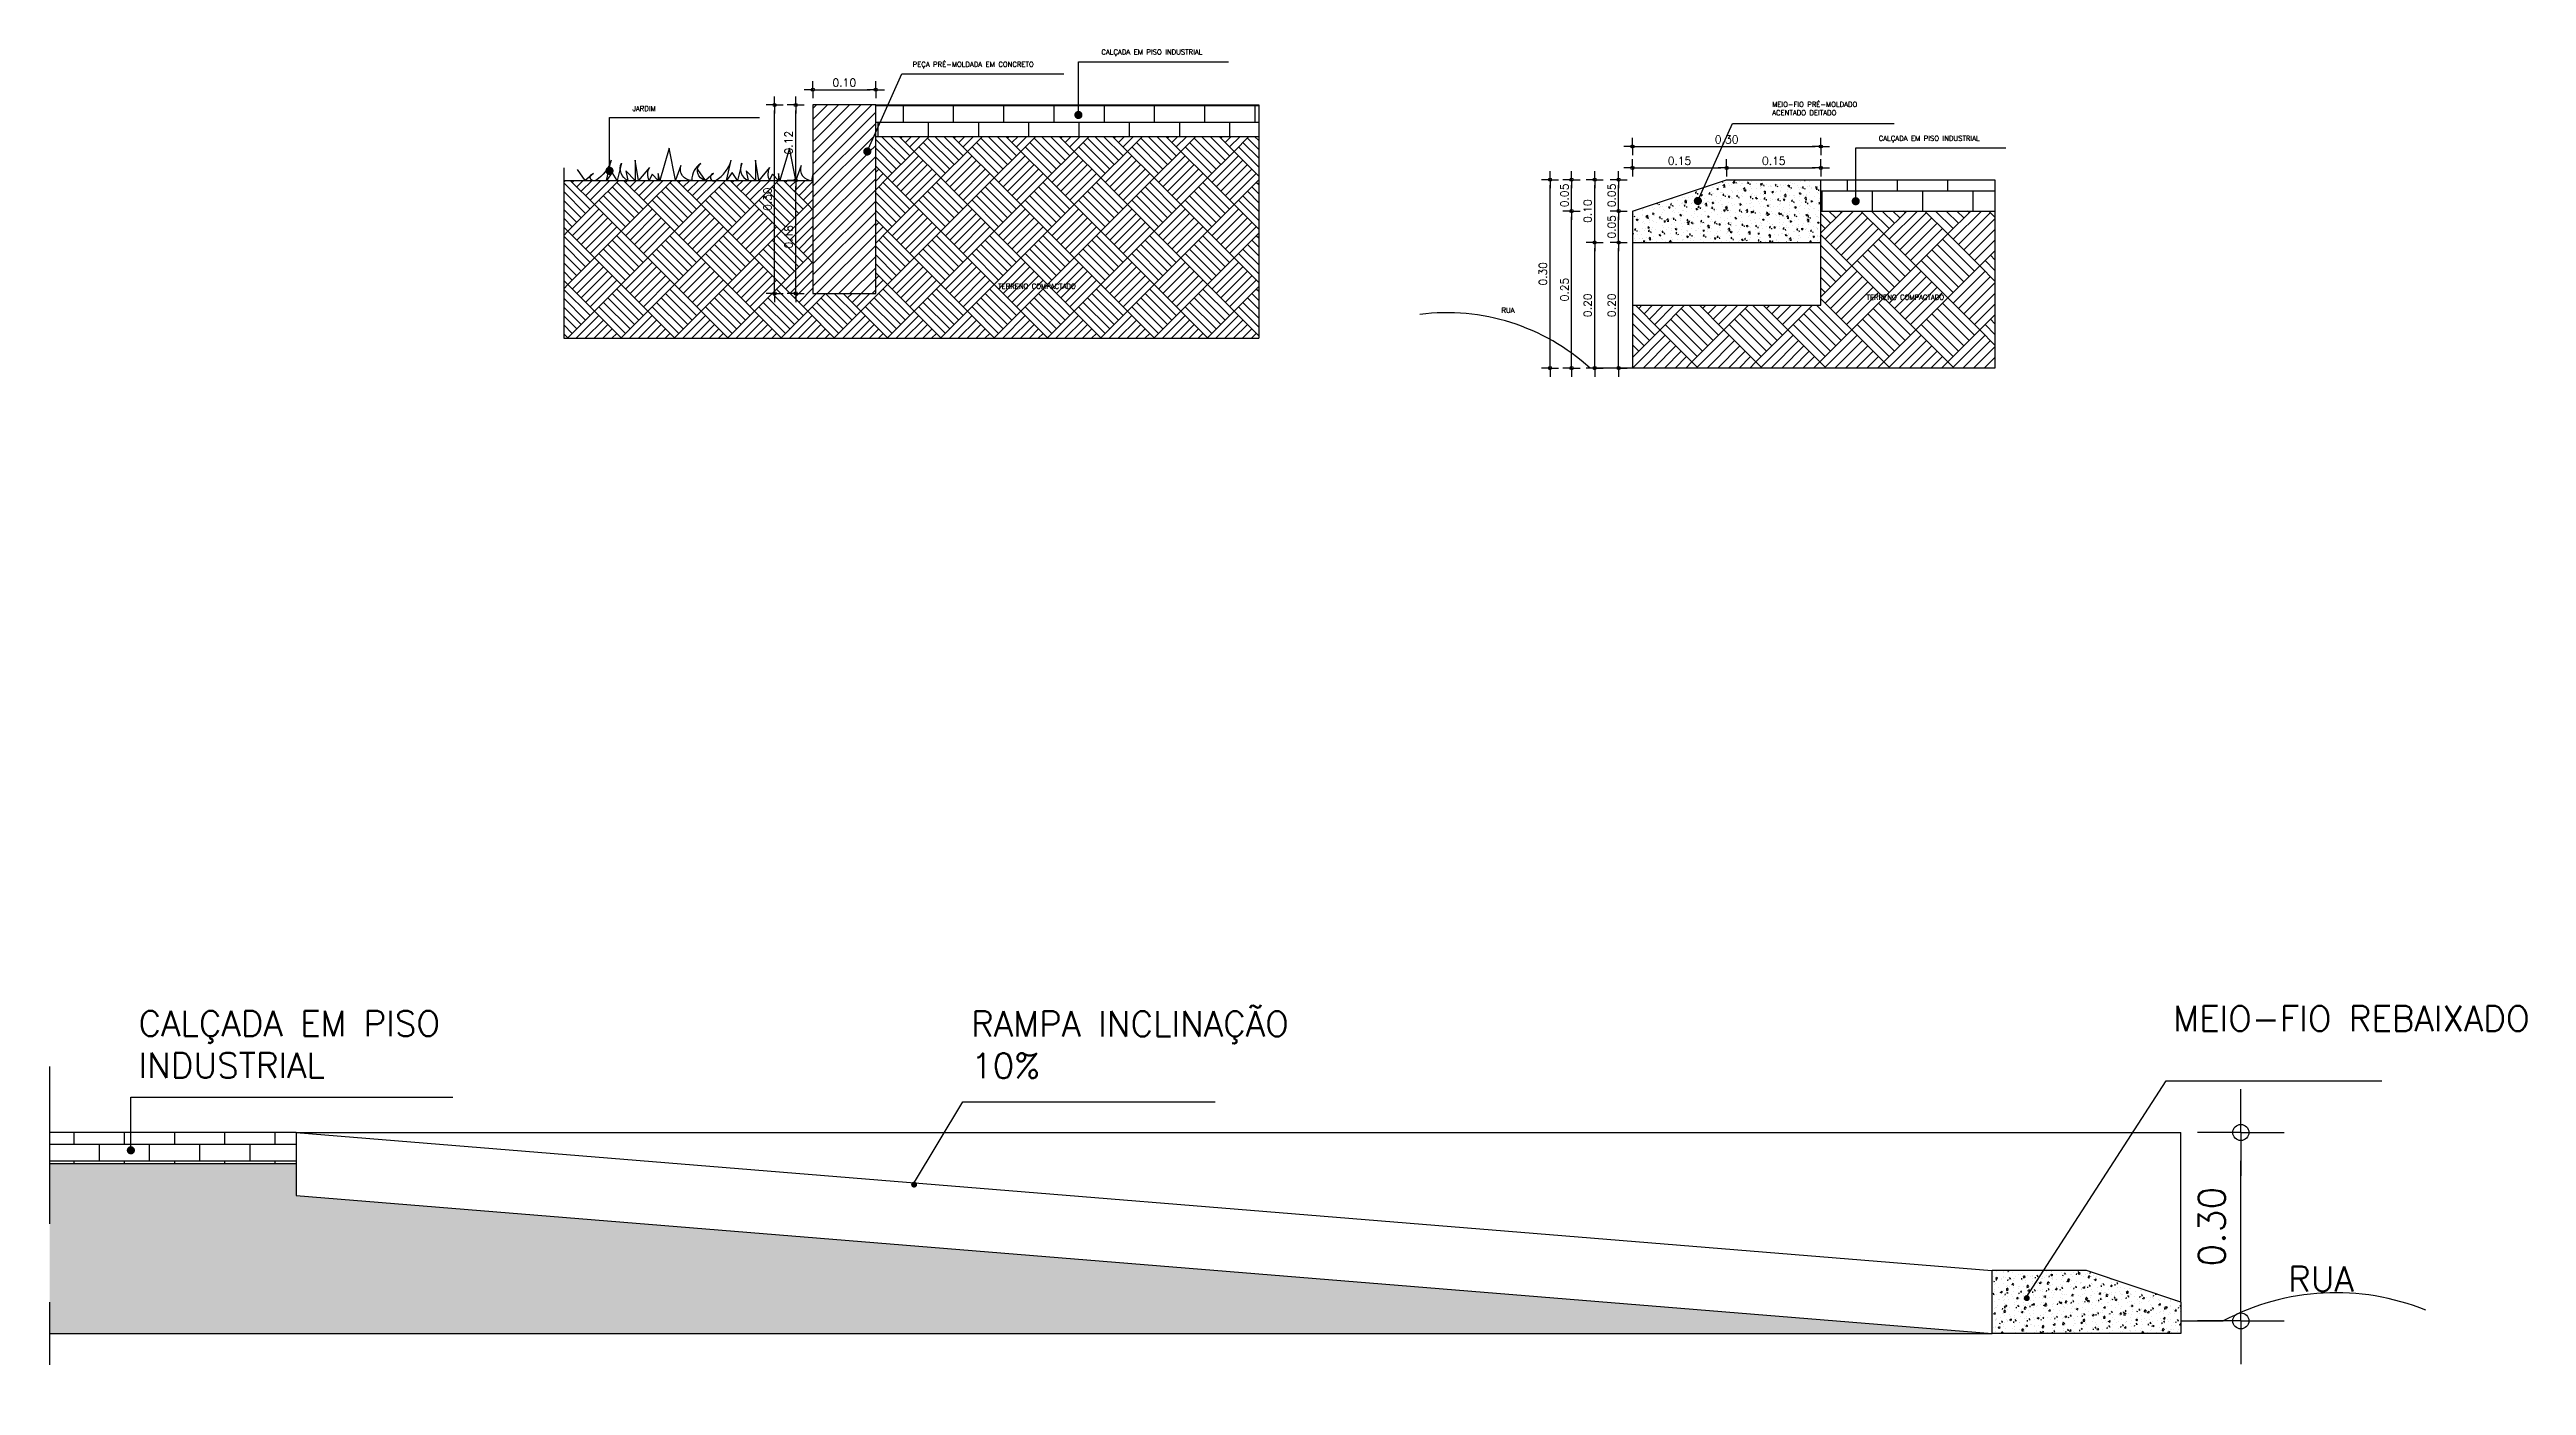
# Model space of a CAD drawing. Extents: x -599692 to 469028, y -9431878 to 9424999.
# Drawn here: x 2248.34 to 2252.283, y -420.68 to -418.553 of the extents above; entities that cross this region are included whole.
import ezdxf

# ---------------------------------------------------------------- set-up
doc = ezdxf.new("R2010")
doc.units = 0
doc.header["$LTSCALE"] = 0.5
doc.header["$MEASUREMENT"] = 0
doc.header["$PDMODE"] = 34
doc.linetypes.add('DASHDOT', pattern=[1, 0.5, -0.25, 0, -0.25])
doc.layers.get('0').update_dxf_attribs({"linetype": 'CONTINUOUS'})
doc.layers.get('DEFPOINTS').update_dxf_attribs({"linetype": 'CONTINUOUS'})
for name, color, linetype in [('COTAS', 2, 'CONTINUOUS'), ('HACH', 8, 'CONTINUOUS'), ('HACHURA', 253, 'CONTINUOUS'), ('Lvista', 1, 'CONTINUOUS'), ('P1', 1, 'CONTINUOUS'), ('P15', 7, 'DASHDOT'), ('P2', 2, 'CONTINUOUS'), ('P3', 3, 'CONTINUOUS'), ('P4', 6, 'CONTINUOUS'), ('TEXTO', 3, 'CONTINUOUS'), ('TEXTO OBRA', 2, 'CONTINUOUS')]:
    doc.layers.add(name, color=color, linetype=linetype)
doc.styles.add('ROMANS', font='romans')
doc.dimstyles.new('BOLA50$0', dxfattribs={"dimscale": 0.5, "dimtxt": 0.25, "dimasz": 0.18, "dimexe": 0.18, "dimexo": 0.0625, "dimgap": 0.1, "dimtad": 1, "dimzin": 0, "dimdsep": 46, "dimtxsty": 'ROMANS', "dimblk1": 'BOLA', "dimblk2": 'BOLA', "dimsah": 1, "dimcen": 0.09, "dimse1": 1, "dimse2": 1, "dimclrt": 256, "dimadec": 0, "dimazin": 0, "dimtfac": 1, "dimtofl": 0, "dimtmove": 2, "dimatfit": 3, "dimldrblk": 'BOLA', "dimfxl": 1, "dimtolj": 1, "dimtzin": 0, "dimarcsym": 0})
pattern_1 = [(0, (878.57908, -69.185615), (0, 0.02667), []), (90, (878.57908, -69.185615), (-0.04, 0.02667), [0.02667, -0.02667])]
pattern_2 = [(135, (878.57908, -69.185615), (-0.1018233765, 7e-18), [0.072, -0.072]), (135, (878.587566, -69.17713), (-0.1018233765, 7e-18), [0.072, -0.072]), (135, (878.59605, -69.168645), (-0.1018233765, 7e-18), [0.072, -0.072]), (135, (878.604536, -69.16016), (-0.1018233765, 7e-18), [0.072, -0.072]), (135, (878.61302, -69.151674), (-0.1018233765, 7e-18), [0.072, -0.072]), (135, (878.62151, -69.14319), (-0.1018233765, 7e-18), [0.072, -0.072]), (135, (878.62999, -69.134704), (-0.1018233765, 7e-18), [0.072, -0.072]), (45, (878.52817, -69.134704), (0.1018233765, -7e-18), [0.072, -0.072]), (45, (878.51968, -69.12622), (0.1018233765, -7e-18), [0.072, -0.072]), (45, (878.5112, -69.11773), (0.1018233765, -7e-18), [0.072, -0.072]), (45, (878.50271, -69.10925), (0.1018233765, -7e-18), [0.072, -0.072]), (45, (878.49423, -69.10076), (0.1018233765, -7e-18), [0.072, -0.072]), (45, (878.48574, -69.09228), (0.1018233765, -7e-18), [0.072, -0.072]), (45, (878.47726, -69.08379), (0.1018233765, -7e-18), [0.072, -0.072])]

msp = doc.modelspace()

# ---------------------------------------------------------------- texts
at = {"layer": 'TEXTO', "style": 'ROMANS'}
msp.add_text('RUA', height=0.008, dxfattribs=at).set_placement((2250.6513, -418.9725))
at = {"layer": 'TEXTO', "char_height": 0.008, "attachment_point": 4, "style": 'ROMANS'}
for s, insert in [('PEÇA PRÉ-MOLDADA EM CONCRETO', (2249.7139, -418.5781)), ('CALÇADA EM PISO INDUSTRIAL', (2250.0144, -418.5585)), ('JARDIM', (2249.2678, -418.6474)), ('MEIO-FIO PRÉ-MOLDADO\\PACENTADO DEITADO', (2251.0823, -418.6474)), ('CALÇADA EM PISO INDUSTRIAL', (2251.2519, -418.6959)), ('TERRENO COMPACTADO', (2249.85, -418.9303)), ('TERRENO COMPACTADO', (2251.2325, -418.9478))]:
    msp.add_mtext(s, dxfattribs=dict(at, insert=insert))
at = {"layer": 'TEXTO OBRA', "style": 'ROMANS'}
msp.add_text('RUA', height=0.04, dxfattribs=at).set_placement((2251.9038, -420.5308))
at = {"layer": 'TEXTO OBRA', "char_height": 0.04, "width": 0.5778, "attachment_point": 1, "style": 'ROMANS'}
for s, insert in [('RAMPA INCLINAÇÃO 10%', (2249.8071, -420.0847)), ('MEIO-FIO REBAIXADO', (2251.7208, -420.0762)), ('CALÇADA EM PISO INDUSTRIAL', (2248.4816, -420.084))]:
    msp.add_mtext(s, dxfattribs=dict(at, insert=insert))

# ---------------------------------------------------------------- blocks, each defined once
blk = doc.blocks.new('BOLA')
for q in [(0, 1.528), (-1.528, 0), (0, -1.528), (1.528, 0)]:
    blk.add_line((0, 0), q)
blk.add_circle((0, 0), 0.284)
blk = doc.blocks.new('*D405')
at = {"layer": 'COTAS', "color": 0, "lineweight": -2}
blk.add_line((2249.5641, -418.6173), (2249.6461, -418.6173), dxfattribs=at)
at = {"layer": 'DEFPOINTS', "color": 0}
for p in [(2249.6551, -418.6173), (2249.5551, -418.6417), (2249.6551, -418.6417)]:
    blk.add_point(p, dxfattribs=at)
at = {"layer": 'COTAS', "color": 0, "lineweight": -2, "xscale": 0.009, "yscale": 0.009, "zscale": 0.009, "rotation": 180}
blk.add_blockref('BOLA', (2249.5551, -418.6173), dxfattribs=at)
at = {"layer": 'COTAS', "color": 0, "lineweight": -2, "xscale": 0.009, "yscale": 0.009, "zscale": 0.009}
blk.add_blockref('BOLA', (2249.6551, -418.6173), dxfattribs=at)
at = {"layer": 'COTAS', "color": 2, "insert": (2249.6051, -418.606), "char_height": 0.0125, "attachment_point": 5, "style": 'ROMANS'}
blk.add_mtext('\\A1;0.10', dxfattribs=at)
blk = doc.blocks.new('*D406')
at = {"layer": 'COTAS', "color": 0, "lineweight": -2}
blk.add_line((2249.5277, -418.9327), (2249.5277, -418.7707), dxfattribs=at)
at = {"layer": 'DEFPOINTS', "color": 0}
for p in [(2249.5277, -418.7617), (2249.5551, -418.7617), (2249.5551, -418.9417)]:
    blk.add_point(p, dxfattribs=at)
at = {"layer": 'COTAS', "color": 0, "lineweight": -2, "xscale": 0.009, "yscale": 0.009, "zscale": 0.009}
for p, rotation in [((2249.5277, -418.7617), 90), ((2249.5277, -418.9417), 270)]:
    blk.add_blockref('BOLA', p, dxfattribs=dict(at, rotation=rotation))
at = {"layer": 'COTAS', "color": 2, "insert": (2249.5164, -418.8517), "char_height": 0.0125, "attachment_point": 5, "rotation": 90, "style": 'ROMANS'}
blk.add_mtext('\\A1;0.18', dxfattribs=at)
blk = doc.blocks.new('*D407')
at = {"layer": 'COTAS', "color": 0, "lineweight": -2}
blk.add_line((2249.5277, -418.7527), (2249.5277, -418.6507), dxfattribs=at)
at = {"layer": 'DEFPOINTS', "color": 0}
for p in [(2249.5277, -418.6417), (2249.5751, -418.6417), (2249.5551, -418.7617)]:
    blk.add_point(p, dxfattribs=at)
at = {"layer": 'COTAS', "color": 0, "lineweight": -2, "xscale": 0.009, "yscale": 0.009, "zscale": 0.009}
for p, rotation in [((2249.5277, -418.6417), 90), ((2249.5277, -418.7617), 270)]:
    blk.add_blockref('BOLA', p, dxfattribs=dict(at, rotation=rotation))
at = {"layer": 'COTAS', "color": 2, "insert": (2249.5164, -418.7017), "char_height": 0.0125, "attachment_point": 5, "rotation": 90, "style": 'ROMANS'}
blk.add_mtext('\\A1;0.12', dxfattribs=at)
blk = doc.blocks.new('_Dot')
at = {"color": 0, "linetype": 'ByBlock', "lineweight": -2}
blk.add_line((-0.5, 0), (-1, 0), dxfattribs=at)
at = {"color": 0, "linetype": 'ByBlock', "const_width": 0.5}
blk.add_lwpolyline([(-0.25, 0, 1), (0.25, 0, 1)], format="xyb", close=True, dxfattribs=at)
blk = doc.blocks.new('*X404')
at = {"color": 0}
for p, q in [((413.8599, 368.8218), (413.8617, 368.8216)), ((413.8601, 368.8221), (413.8616, 368.8238)), ((413.8642, 368.819), (413.8639, 368.8209)), ((413.8692, 368.8282), (413.8692, 368.8282)), ((413.8701, 368.8236), (413.8701, 368.8236)), ((413.871, 368.8283), (413.871, 368.8283)), ((413.8764, 368.8308), (413.8764, 368.8308)), ((413.8817, 368.8199), (413.8835, 368.8197)), ((413.882, 368.8202), (413.8835, 368.8219)), ((413.8863, 368.8229), (413.8863, 368.8229)), ((413.8865, 368.8204), (413.8865, 368.8204)), ((413.8868, 368.8306), (413.8868, 368.8306)), ((413.8881, 368.8197), (413.8881, 368.8197)), ((413.8885, 368.8308), (413.8885, 368.8308)), ((413.894, 368.8284), (413.8961, 368.8292)), ((413.8942, 368.8338), (413.8942, 368.8338)), ((413.8944, 368.8276), (413.8959, 368.8266)), ((413.8961, 368.8318), (413.8961, 368.8318)), ((413.8963, 368.8267), (413.8969, 368.8285)), ((413.8988, 368.8343), (413.8988, 368.8343)), ((413.8996, 368.8213), (413.8996, 368.8213)), ((413.9021, 368.8226), (413.9021, 368.8226)), ((413.9025, 368.8327), (413.9025, 368.8327)), ((413.9026, 368.8223), (413.9026, 368.8223)), ((413.9037, 368.8381), (413.9034, 368.84)), ((413.9038, 368.8327), (413.9062, 368.8351)), ((413.9039, 368.8183), (413.9053, 368.82)), ((413.9045, 368.831), (413.9072, 368.8306)), ((413.9067, 368.8314), (413.9063, 368.8343)), ((413.9076, 368.8333), (413.9076, 368.8333)), ((413.9087, 368.8377), (413.9087, 368.8377)), ((413.912, 368.8369), (413.912, 368.8369)), ((413.9151, 368.8337), (413.9151, 368.8337)), ((413.9175, 368.8245), (413.9175, 368.8245)), ((413.9179, 368.8347), (413.9179, 368.8347)), ((413.9189, 368.8238), (413.9189, 368.8238)), ((413.9189, 368.8216), (413.9189, 368.8216)), ((413.9196, 368.8382), (413.9217, 368.8391)), ((413.92, 368.8374), (413.9215, 368.8364)), ((413.9212, 368.839), (413.923, 368.8388)), ((413.9215, 368.8393), (413.923, 368.841)), ((413.9219, 368.8365), (413.9225, 368.8384)), ((413.925, 368.8371), (413.925, 368.8371)), ((413.9256, 368.8362), (413.9252, 368.8381)), ((413.9265, 368.8248), (413.9265, 368.8248)), ((413.9269, 368.8358), (413.9269, 368.8358)), ((413.9285, 368.8217), (413.9285, 368.8217)), ((413.9297, 368.8399), (413.9297, 368.8399)), ((413.9314, 368.833), (413.9314, 368.833)), ((413.9333, 368.8268), (413.9333, 368.8268)), ((413.9337, 368.837), (413.9337, 368.837)), ((413.9345, 368.8368), (413.9345, 368.8368)), ((413.9352, 368.8209), (413.9352, 368.8209)), ((413.9363, 368.8276), (413.9387, 368.8301)), ((413.9371, 368.826), (413.9398, 368.8256)), ((413.9378, 368.826), (413.9399, 368.8268)), ((413.938, 368.8263), (413.938, 368.8263)), ((413.9382, 368.8251), (413.9397, 368.8241)), ((413.9392, 368.8263), (413.9389, 368.8292)), ((413.9401, 368.8243), (413.9407, 368.8261)), ((413.9412, 368.8364), (413.9412, 368.8364)), ((413.9431, 368.837), (413.9449, 368.8369)), ((413.9434, 368.8374), (413.9448, 368.8391)), ((413.9461, 368.8383), (413.9461, 368.8383)), ((413.9463, 368.8248), (413.9463, 368.8248)), ((413.9474, 368.8343), (413.9471, 368.8362)), ((413.9477, 368.8323), (413.9477, 368.8323)), ((413.949, 368.829), (413.949, 368.829)), ((413.9494, 368.8391), (413.9494, 368.8391)), ((413.9514, 368.8202), (413.9514, 368.8202)), ((413.9573, 368.8289), (413.9573, 368.8289)), ((413.9575, 368.8357), (413.9575, 368.8357)), ((413.9634, 368.8358), (413.9655, 368.8366)), ((413.9638, 368.835), (413.9653, 368.8339)), ((413.9639, 368.8316), (413.9639, 368.8316)), ((413.964, 368.8278), (413.964, 368.8278)), ((413.964, 368.8208), (413.964, 368.8208)), ((413.9644, 368.8309), (413.9644, 368.8309)), ((413.9648, 368.8411), (413.9648, 368.8411)), ((413.9649, 368.8351), (413.9668, 368.835)), ((413.9649, 368.8299), (413.9649, 368.8299)), ((413.9652, 368.8355), (413.9667, 368.8372)), ((413.9653, 368.8409), (413.9653, 368.8409)), ((413.9657, 368.8341), (413.9663, 368.8359)), ((413.9693, 368.8323), (413.9689, 368.8343)), ((413.9689, 368.8226), (413.9712, 368.825)), ((413.9696, 368.8209), (413.9723, 368.8205)), ((413.9713, 368.8211), (413.9713, 368.8211)), ((413.9717, 368.8213), (413.9714, 368.8242)), ((413.9729, 368.8419), (413.9729, 368.8419)), ((413.9738, 368.835), (413.9738, 368.835)), ((413.9765, 368.8314), (413.9765, 368.8314)), ((413.9798, 368.823), (413.9798, 368.823)), ((413.9802, 368.8332), (413.9802, 368.8332)), ((413.9802, 368.8309), (413.9802, 368.8309)), ((413.9816, 368.8235), (413.9837, 368.8244)), ((413.9818, 368.8309), (413.9818, 368.8309)), ((413.982, 368.8227), (413.9835, 368.8217)), ((413.9839, 368.8218), (413.9845, 368.8237)), ((413.9868, 368.8332), (413.9886, 368.8331)), ((413.9871, 368.8335), (413.9885, 368.8353)), ((413.9877, 368.8219), (413.9877, 368.8219)), ((413.9891, 368.8242), (413.9891, 368.8242)), ((413.99, 368.8343), (413.99, 368.8343)), ((413.9912, 368.8304), (413.9908, 368.8323)), ((413.9953, 368.8229), (413.9953, 368.8229)), ((413.9955, 368.8252), (413.9955, 368.8252)), ((413.9957, 368.8339), (413.9957, 368.8339)), ((413.9959, 368.8353), (413.9959, 368.8353)), ((413.9965, 368.8302), (413.9965, 368.8302)), ((413.9996, 368.8339), (413.9996, 368.8339)), ((414.0014, 368.8175), (414.0038, 368.82)), ((414.0034, 368.8349), (414.0034, 368.8349)), ((414.0063, 368.8336), (414.0063, 368.8336)), ((414.0069, 368.8272), (414.0069, 368.8272)), ((414.0069, 368.8244), (414.0069, 368.8244)), ((414.0072, 368.8334), (414.0093, 368.8342)), ((414.0076, 368.8325), (414.0091, 368.8315)), ((414.0087, 368.8313), (414.0105, 368.8312)), ((414.0089, 368.8316), (414.0104, 368.8334)), ((414.0095, 368.8316), (414.0101, 368.8335)), ((414.0109, 368.8271), (414.0109, 368.8271)), ((414.0113, 368.8373), (414.0113, 368.8373)), ((414.013, 368.8285), (414.0127, 368.8304)), ((414.0127, 368.8295), (414.0127, 368.8295)), ((414.0149, 368.8364), (414.0149, 368.8364)), ((414.0174, 368.837), (414.0174, 368.837)), ((414.0226, 368.8329), (414.0226, 368.8329)), ((414.0247, 368.8303), (414.0247, 368.8303)), ((414.0254, 368.8211), (414.0275, 368.8219)), ((414.0258, 368.8203), (414.0273, 368.8192)), ((414.0261, 368.8269), (414.0261, 368.8269)), ((414.0267, 368.8294), (414.0267, 368.8294)), ((414.0271, 368.8396), (414.0271, 368.8396)), ((414.0277, 368.8194), (414.0283, 368.8212)), ((414.029, 368.8288), (414.029, 368.8288)), ((414.0305, 368.8294), (414.0323, 368.8292)), ((414.0308, 368.8297), (414.0323, 368.8315)), ((414.0332, 368.8424), (414.0347, 368.8413)), ((414.0338, 368.828), (414.0338, 368.828)), ((414.0341, 368.839), (414.0341, 368.839)), ((414.0349, 368.8266), (414.0345, 368.8285)), ((414.0351, 368.8415), (414.0355, 368.8426)), ((414.0351, 368.84), (414.0351, 368.84)), ((414.0363, 368.8196), (414.0363, 368.8196)), ((414.0389, 368.8322), (414.0389, 368.8322)), ((414.0418, 368.84), (414.0418, 368.84)), ((414.042, 368.8214), (414.042, 368.8214)), ((414.0424, 368.8333), (414.0424, 368.8333)), ((414.0424, 368.8316), (414.0424, 368.8316)), ((414.0427, 368.8417), (414.0427, 368.8417)), ((414.0453, 368.8295), (414.0453, 368.8295)), ((414.0453, 368.8282), (414.0453, 368.8282)), ((414.051, 368.8309), (414.0531, 368.8317)), ((414.0514, 368.8301), (414.0529, 368.8291)), ((414.0524, 368.8275), (414.0542, 368.8273)), ((414.0527, 368.8278), (414.0541, 368.8296)), ((414.0533, 368.8415), (414.0533, 368.8415)), ((414.0533, 368.8292), (414.0539, 368.831)), ((414.0541, 368.8227), (414.0541, 368.8227)), ((414.0551, 368.8316), (414.0551, 368.8316)), ((414.0567, 368.8247), (414.0564, 368.8266)), ((414.0565, 368.82), (414.0565, 368.82)), ((414.0574, 368.8234), (414.0574, 368.8234)), ((414.0578, 368.8335), (414.0578, 368.8335)), ((413.7597, 368.7863), (413.7608, 368.7876)), ((413.7597, 368.7854), (413.7608, 368.7853)), ((413.7607, 368.7831), (413.7607, 368.7831)), ((413.7634, 368.7827), (413.763, 368.7846)), ((413.7648, 368.7925), (413.7648, 368.7925)), ((413.7683, 368.782), (413.7683, 368.782)), ((413.7685, 368.7943), (413.7685, 368.7943)), ((413.7708, 368.7804), (413.7708, 368.7804)), ((413.7758, 368.7876), (413.7758, 368.7876)), ((413.7761, 368.7851), (413.7761, 368.7851)), ((413.7763, 368.7941), (413.7763, 368.7941)), ((413.7765, 368.7952), (413.7765, 368.7952)), ((413.7767, 368.796), (413.7767, 368.796)), ((413.7809, 368.7836), (413.7827, 368.7834)), ((413.7811, 368.7839), (413.7826, 368.7856)), ((413.7818, 368.7834), (413.7841, 368.7858)), ((413.7825, 368.7817), (413.7852, 368.7813)), ((413.7846, 368.7821), (413.7843, 368.785)), ((413.7852, 368.7808), (413.7849, 368.7827)), ((413.7863, 368.7973), (413.7863, 368.7973)), ((413.7876, 368.7846), (413.7876, 368.7846)), ((413.7915, 368.7891), (413.7936, 368.7899)), ((413.792, 368.7883), (413.7935, 368.7872)), ((413.792, 368.7874), (413.792, 368.7874)), ((413.7923, 368.7975), (413.7923, 368.7975)), ((413.793, 368.7953), (413.793, 368.7953)), ((413.7936, 368.7906), (413.7936, 368.7906)), ((413.7938, 368.7874), (413.7944, 368.7892)), ((413.7952, 368.7856), (413.7952, 368.7856)), ((413.7956, 368.7966), (413.7956, 368.7966)), ((413.7985, 368.8046), (413.8003, 368.8044)), ((413.7988, 368.8049), (413.7996, 368.8058)), ((413.8029, 368.8018), (413.8025, 368.8037)), ((413.8027, 368.7817), (413.8045, 368.7815)), ((413.803, 368.782), (413.8045, 368.7837)), ((413.8032, 368.7976), (413.8032, 368.7976)), ((413.8041, 368.8004), (413.8041, 368.8004)), ((413.8055, 368.8067), (413.8055, 368.8067)), ((413.8067, 368.7871), (413.8067, 368.7871)), ((413.8071, 368.7789), (413.8067, 368.7808)), ((413.8076, 368.7895), (413.8076, 368.7895)), ((413.808, 368.7997), (413.808, 368.7997)), ((413.8093, 368.7946), (413.8093, 368.7946)), ((413.8112, 368.8096), (413.8112, 368.8096)), ((413.8114, 368.7937), (413.8114, 368.7937)), ((413.8143, 368.7783), (413.8167, 368.7808)), ((413.8148, 368.7991), (413.8148, 368.7991)), ((413.8153, 368.8101), (413.8153, 368.8101)), ((413.8171, 368.7989), (413.8193, 368.7997)), ((413.8176, 368.7981), (413.8191, 368.7971)), ((413.8194, 368.7972), (413.8201, 368.799)), ((413.8204, 368.8027), (413.8222, 368.8025)), ((413.8206, 368.803), (413.8221, 368.8047)), ((413.8218, 368.806), (413.8218, 368.806)), ((413.8218, 368.8034), (413.8218, 368.8034)), ((413.8226, 368.7813), (413.8226, 368.7813)), ((413.8228, 368.8111), (413.8228, 368.8111)), ((413.823, 368.7915), (413.823, 368.7915)), ((413.823, 368.783), (413.823, 368.783)), ((413.8234, 368.8016), (413.8234, 368.8016)), ((413.8238, 368.8118), (413.8238, 368.8118)), ((413.8247, 368.7999), (413.8244, 368.8018)), ((413.8249, 368.7801), (413.8263, 368.7818)), ((413.8255, 368.7939), (413.8255, 368.7939)), ((413.826, 368.7896), (413.826, 368.7896)), ((413.8291, 368.7967), (413.8291, 368.7967)), ((413.8316, 368.8094), (413.8316, 368.8094)), ((413.8336, 368.7906), (413.8336, 368.7906)), ((413.834, 368.8017), (413.834, 368.8017)), ((413.8353, 368.7867), (413.8375, 368.7875)), ((413.8358, 368.7858), (413.8373, 368.7848)), ((413.8371, 368.7801), (413.8371, 368.7801)), ((413.8376, 368.7849), (413.8382, 368.7868)), ((413.838, 368.8053), (413.838, 368.8053)), ((413.8385, 368.7836), (413.8385, 368.7836)), ((413.8388, 368.7937), (413.8388, 368.7937)), ((413.8392, 368.8039), (413.8392, 368.8039)), ((413.8396, 368.814), (413.8396, 368.814)), ((413.8396, 368.8065), (413.8396, 368.8065)), ((413.8408, 368.7861), (413.8408, 368.7861)), ((413.8416, 368.8027), (413.8416, 368.8027)), ((413.8418, 368.7932), (413.8418, 368.7932)), ((413.842, 368.8137), (413.842, 368.8137)), ((413.8422, 368.8008), (413.844, 368.8006)), ((413.8425, 368.8011), (413.844, 368.8028)), ((413.8427, 368.8088), (413.8449, 368.8096)), ((413.8428, 368.808), (413.8452, 368.8105)), ((413.8432, 368.8079), (413.8447, 368.8069)), ((413.8435, 368.8064), (413.8462, 368.806)), ((413.845, 368.807), (413.8457, 368.8089)), ((413.8452, 368.7922), (413.8452, 368.7922)), ((413.8457, 368.8067), (413.8453, 368.8096)), ((413.8466, 368.798), (413.8462, 368.7999)), ((413.8469, 368.7998), (413.8469, 368.7998)), ((413.8479, 368.8087), (413.8479, 368.8087)), ((413.8497, 368.8147), (413.8497, 368.8147)), ((413.8532, 368.8042), (413.8532, 368.8042)), ((413.8541, 368.7857), (413.8541, 368.7857)), ((413.8543, 368.8046), (413.8543, 368.8046)), ((413.8545, 368.7959), (413.8545, 368.7959)), ((413.8549, 368.806), (413.8549, 368.806)), ((413.8552, 368.8162), (413.8552, 368.8162)), ((413.8564, 368.7827), (413.8564, 368.7827)), ((413.8574, 368.8095), (413.8574, 368.8095)), ((413.8581, 368.7926), (413.8581, 368.7926)), ((413.8586, 368.7891), (413.8586, 368.7891)), ((413.8609, 368.7965), (413.8631, 368.7973)), ((413.8612, 368.8162), (413.8612, 368.8162)), ((413.8614, 368.7956), (413.8629, 368.7946)), ((413.8632, 368.7948), (413.8639, 368.7966)), ((413.864, 368.7837), (413.864, 368.7837)), ((413.8641, 368.8081), (413.8641, 368.8081)), ((413.8641, 368.7988), (413.8659, 368.7987)), ((413.8644, 368.7992), (413.8658, 368.8009)), ((413.8644, 368.7947), (413.8644, 368.7947)), ((413.8647, 368.8028), (413.8647, 368.8028)), ((413.8684, 368.7961), (413.8681, 368.798)), ((413.8683, 368.8186), (413.8705, 368.8194)), ((413.8688, 368.8177), (413.8703, 368.8167)), ((413.8695, 368.7877), (413.8695, 368.7877)), ((413.8699, 368.7978), (413.8699, 368.7978)), ((413.8703, 368.808), (413.8703, 368.808)), ((413.8706, 368.8181), (413.8706, 368.8181)), ((413.8706, 368.804), (413.8706, 368.804)), ((413.8707, 368.8169), (413.8713, 368.8187)), ((413.872, 368.7957), (413.872, 368.7957)), ((413.8724, 368.8067), (413.8724, 368.8067)), ((413.8743, 368.7919), (413.8743, 368.7919)), ((413.8752, 368.8126), (413.8752, 368.8126)), ((413.8753, 368.803), (413.8777, 368.8054)), ((413.8756, 368.7852), (413.8756, 368.7852)), ((413.876, 368.8013), (413.8788, 368.8009)), ((413.8763, 368.7922), (413.8763, 368.7922)), ((413.8782, 368.8017), (413.8779, 368.8046)), ((413.8791, 368.7842), (413.8813, 368.785)), ((413.8796, 368.7834), (413.8811, 368.7824)), ((413.8801, 368.8077), (413.8801, 368.8077)), ((413.8804, 368.8074), (413.8804, 368.8074)), ((413.8805, 368.8187), (413.8805, 368.8187)), ((413.8814, 368.7825), (413.882, 368.7843)), ((413.8825, 368.8059), (413.8825, 368.8059)), ((413.8836, 368.7972), (413.8836, 368.7972)), ((413.8853, 368.79), (413.8853, 368.79)), ((413.8861, 368.8171), (413.8857, 368.819)), ((413.8857, 368.8001), (413.8857, 368.8001)), ((413.8859, 368.7969), (413.8878, 368.7968)), ((413.8861, 368.8103), (413.8861, 368.8103)), ((413.8862, 368.7973), (413.8877, 368.799)), ((413.8865, 368.8063), (413.8887, 368.8071)), ((413.8868, 368.8033), (413.8868, 368.8033)), ((413.887, 368.8055), (413.8885, 368.8045)), ((413.8888, 368.8046), (413.8895, 368.8064)), ((413.8903, 368.7941), (413.89, 368.7961)), ((413.8906, 368.7912), (413.8906, 368.7912)), ((413.8916, 368.8092), (413.8916, 368.8092)), ((413.8929, 368.8156), (413.8929, 368.8156)), ((413.8941, 368.7952), (413.8941, 368.7952)), ((413.8948, 368.7877), (413.8948, 368.7877)), ((413.8967, 368.8067), (413.8967, 368.8067)), ((413.9002, 368.8089), (413.9002, 368.8089)), ((413.9006, 368.782), (413.9006, 368.782)), ((413.901, 368.7921), (413.901, 368.7921)), ((413.9014, 368.8023), (413.9014, 368.8023)), ((413.9017, 368.8124), (413.9017, 368.8124)), ((413.9024, 368.7887), (413.9024, 368.7887)), ((413.9028, 368.7997), (413.9028, 368.7997)), ((413.9031, 368.8026), (413.9031, 368.8026)), ((413.9036, 368.8179), (413.9054, 368.8178)), ((413.9047, 368.794), (413.9069, 368.7949)), ((413.9052, 368.7932), (413.9067, 368.7922)), ((413.9069, 368.7905), (413.9069, 368.7905)), ((413.907, 368.7923), (413.9077, 368.7942)), ((413.9079, 368.8152), (413.9076, 368.8171)), ((413.9078, 368.795), (413.9096, 368.7949)), ((413.9079, 368.7979), (413.9102, 368.8004)), ((413.9081, 368.7953), (413.9096, 368.7971)), ((413.9086, 368.7963), (413.9113, 368.7959)), ((413.9107, 368.7966), (413.9104, 368.7995)), ((413.9105, 368.8008), (413.9105, 368.8008)), ((413.9107, 368.8187), (413.9107, 368.8187)), ((413.9109, 368.8118), (413.9109, 368.8118)), ((413.9122, 368.7922), (413.9118, 368.7941)), ((413.9119, 368.7983), (413.9119, 368.7983)), ((413.9121, 368.8161), (413.9143, 368.817)), ((413.9126, 368.8153), (413.9141, 368.8143)), ((413.913, 368.806), (413.913, 368.806)), ((413.914, 368.7903), (413.914, 368.7903)), ((413.9145, 368.8144), (413.9151, 368.8163)), ((413.916, 368.7839), (413.916, 368.7839)), ((413.9164, 368.7941), (413.9164, 368.7941)), ((413.9168, 368.8042), (413.9168, 368.8042)), ((413.9171, 368.8144), (413.9171, 368.8144)), ((413.918, 368.812), (413.918, 368.812)), ((413.9185, 368.8128), (413.9185, 368.8128)), ((413.9194, 368.8019), (413.9194, 368.8019)), ((413.922, 368.8023), (413.922, 368.8023)), ((413.9229, 368.7818), (413.9251, 368.7826)), ((413.9232, 368.7898), (413.9232, 368.7898)), ((413.9234, 368.7809), (413.9249, 368.7799)), ((413.9252, 368.78), (413.9259, 368.7819)), ((413.9252, 368.7808), (413.9252, 368.7808)), ((413.9254, 368.816), (413.9273, 368.8159)), ((413.9257, 368.8164), (413.9272, 368.8181)), ((413.9284, 368.7831), (413.9284, 368.7831)), ((413.9292, 368.8053), (413.9292, 368.8053)), ((413.9298, 368.8132), (413.9294, 368.8152)), ((413.9297, 368.8013), (413.9297, 368.8013)), ((413.9297, 368.7931), (413.9315, 368.7929)), ((413.9299, 368.7934), (413.9314, 368.7952)), ((413.93, 368.8143), (413.93, 368.8143)), ((413.9303, 368.8039), (413.9325, 368.8047)), ((413.9308, 368.803), (413.9323, 368.802)), ((413.9319, 368.7862), (413.9319, 368.7862)), ((413.9322, 368.7964), (413.9322, 368.7964)), ((413.9326, 368.8065), (413.9326, 368.8065)), ((413.9326, 368.8022), (413.9333, 368.804)), ((413.9329, 368.7818), (413.9329, 368.7818)), ((413.933, 368.8167), (413.933, 368.8167)), ((413.9332, 368.7928), (413.9332, 368.7928)), ((413.934, 368.7903), (413.9337, 368.7922)), ((413.9357, 368.8012), (413.9357, 368.8012)), ((413.9358, 368.815), (413.9358, 368.815)), ((413.9394, 368.7891), (413.9394, 368.7891)), ((413.9404, 368.7929), (413.9428, 368.7953)), ((413.9409, 368.7938), (413.9409, 368.7938)), ((413.9411, 368.7913), (413.9438, 368.7908)), ((413.9413, 368.8048), (413.9413, 368.8048)), ((413.9433, 368.7916), (413.9429, 368.7945)), ((413.9444, 368.7833), (413.9444, 368.7833)), ((413.9455, 368.8046), (413.9455, 368.8046)), ((413.9462, 368.7862), (413.9462, 368.7862)), ((413.9473, 368.8141), (413.9491, 368.814)), ((413.9474, 368.8044), (413.9474, 368.8044)), ((413.9475, 368.7884), (413.9475, 368.7884)), ((413.9476, 368.8144), (413.9491, 368.8162)), ((413.9479, 368.7985), (413.9479, 368.7985)), ((413.9482, 368.8087), (413.9482, 368.8087)), ((413.9485, 368.7916), (413.9507, 368.7924)), ((413.9486, 368.8188), (413.9486, 368.8188)), ((413.9489, 368.8058), (413.9489, 368.8058)), ((413.949, 368.7908), (413.9505, 368.7897)), ((413.9493, 368.8168), (413.9493, 368.8168)), ((413.9508, 368.7899), (413.9515, 368.7917)), ((413.9517, 368.8113), (413.9513, 368.8132)), ((413.9515, 368.7912), (413.9533, 368.791)), ((413.9518, 368.7915), (413.9533, 368.7933)), ((413.9519, 368.8005), (413.9519, 368.8005)), ((413.9524, 368.7953), (413.9524, 368.7953)), ((413.9536, 368.8181), (413.9536, 368.8181)), ((413.9559, 368.7884), (413.9555, 368.7903)), ((413.9557, 368.7884), (413.9557, 368.7884)), ((413.956, 368.8137), (413.9581, 368.8145)), ((413.9564, 368.8129), (413.9579, 368.8118)), ((413.9569, 368.8178), (413.9569, 368.8178)), ((413.9583, 368.812), (413.9589, 368.8138)), ((413.9604, 368.8073), (413.9604, 368.8073)), ((413.9618, 368.8039), (413.9618, 368.8039)), ((413.9625, 368.7802), (413.9625, 368.7802)), ((413.9629, 368.7903), (413.9629, 368.7903)), ((413.9633, 368.8005), (413.9633, 368.8005)), ((413.9636, 368.8106), (413.9636, 368.8106)), ((413.9636, 368.7858), (413.9636, 368.7858)), ((413.964, 368.7892), (413.964, 368.7892)), ((413.9652, 368.8074), (413.9652, 368.8074)), ((413.9667, 368.7793), (413.9689, 368.7801)), ((413.9677, 368.8195), (413.9677, 368.8195)), ((413.9682, 368.7998), (413.9682, 368.7998)), ((413.9685, 368.8194), (413.9685, 368.8194)), ((413.9692, 368.8122), (413.971, 368.8121)), ((413.9694, 368.8125), (413.9709, 368.8143)), ((413.9713, 368.7868), (413.9713, 368.7868)), ((413.9713, 368.7825), (413.9713, 368.7825)), ((413.9717, 368.7978), (413.9717, 368.7978)), ((413.972, 368.7877), (413.972, 368.7877)), ((413.9729, 368.7878), (413.9753, 368.7903)), ((413.9735, 368.8094), (413.9732, 368.8113)), ((413.9734, 368.7893), (413.9752, 368.7891)), ((413.9736, 368.7862), (413.9763, 368.7858)), ((413.9737, 368.7896), (413.9751, 368.7914)), ((413.9741, 368.8014), (413.9763, 368.8023)), ((413.9746, 368.8006), (413.9761, 368.7996)), ((413.9758, 368.7866), (413.9754, 368.7894)), ((413.9765, 368.7997), (413.9771, 368.8016)), ((413.9778, 368.7865), (413.9774, 368.7884)), ((413.978, 368.8032), (413.978, 368.8032)), ((413.9784, 368.7825), (413.9784, 368.7825)), ((413.9787, 368.7926), (413.9787, 368.7926)), ((413.9791, 368.8028), (413.9791, 368.8028)), ((413.9793, 368.7988), (413.9793, 368.7988)), ((413.9795, 368.8129), (413.9795, 368.8129)), ((413.9797, 368.8099), (413.9797, 368.8099)), ((413.9817, 368.7923), (413.9817, 368.7923)), ((413.9828, 368.7883), (413.9828, 368.7883)), ((413.983, 368.8105), (413.983, 368.8105)), ((413.984, 368.8188), (413.984, 368.8188)), ((413.9845, 368.7991), (413.9845, 368.7991)), ((413.9873, 368.8109), (413.9873, 368.8109)), ((413.9882, 368.7871), (413.9882, 368.7871)), ((413.989, 368.7856), (413.989, 368.7856)), ((413.9908, 368.8004), (413.9908, 368.8004)), ((413.991, 368.8103), (413.9928, 368.8101)), ((413.9913, 368.8106), (413.9928, 368.8124)), ((413.9923, 368.7892), (413.9945, 368.79)), ((413.9928, 368.7883), (413.9943, 368.7873)), ((413.994, 368.7846), (413.994, 368.7846)), ((413.9943, 368.8026), (413.9943, 368.8026)), ((413.9944, 368.7947), (413.9944, 368.7947)), ((413.9946, 368.7874), (413.9953, 368.7893)), ((413.9948, 368.8049), (413.9948, 368.8049)), ((413.9954, 368.8075), (413.995, 368.8094)), ((413.9951, 368.815), (413.9951, 368.815)), ((413.9953, 368.7874), (413.9971, 368.7872)), ((413.9955, 368.7877), (413.997, 368.7894)), ((413.9989, 368.8124), (413.9989, 368.8124)), ((413.9996, 368.7846), (413.9993, 368.7865)), ((413.9995, 368.7953), (413.9995, 368.7953)), ((413.9998, 368.8113), (414.0019, 368.8121)), ((414.0002, 368.8181), (414.0002, 368.8181)), ((414.0002, 368.8104), (414.0017, 368.8094)), ((414.0007, 368.7985), (414.0007, 368.7985)), ((414.0008, 368.8135), (414.0008, 368.8135)), ((414.0021, 368.8159), (414.0048, 368.8155)), ((414.0021, 368.8095), (414.0027, 368.8114)), ((414.0021, 368.7909), (414.0021, 368.7909)), ((414.0043, 368.8162), (414.0039, 368.8191)), ((414.0045, 368.7864), (414.0045, 368.7864)), ((414.0054, 368.7828), (414.0078, 368.7853)), ((414.0062, 368.7812), (414.0089, 368.7807)), ((414.0068, 368.7886), (414.0068, 368.7886)), ((414.0083, 368.7815), (414.008, 368.7844)), ((414.0094, 368.7866), (414.0094, 368.7866)), ((414.0097, 368.7919), (414.0097, 368.7919)), ((414.0098, 368.7967), (414.0098, 368.7967)), ((414.0101, 368.8068), (414.0101, 368.8068)), ((414.0101, 368.8029), (414.0101, 368.8029)), ((414.0105, 368.817), (414.0105, 368.817)), ((414.0106, 368.8019), (414.0106, 368.8019)), ((414.0129, 368.8084), (414.0147, 368.8082)), ((414.0132, 368.8087), (414.0146, 368.8105)), ((414.0132, 368.7814), (414.0132, 368.7814)), ((414.0165, 368.8174), (414.0165, 368.8174)), ((414.0172, 368.8056), (414.0169, 368.8075)), ((414.017, 368.7978), (414.017, 368.7978)), ((414.0171, 368.7855), (414.0189, 368.7853)), ((414.0173, 368.7984), (414.0173, 368.7984)), ((414.0174, 368.7858), (414.0189, 368.7875)), ((414.0177, 368.8039), (414.0177, 368.8039)), ((414.0179, 368.799), (414.0201, 368.7998)), ((414.0181, 368.8149), (414.0181, 368.8149)), ((414.0184, 368.7982), (414.0199, 368.7971)), ((414.0185, 368.8166), (414.0185, 368.8166)), ((414.0203, 368.7973), (414.0209, 368.7991)), ((414.0208, 368.7857), (414.0208, 368.7857)), ((414.0215, 368.7827), (414.0211, 368.7846)), ((414.0212, 368.7934), (414.0212, 368.7934)), ((414.0246, 368.7917), (414.0246, 368.7917)), ((414.0252, 368.7888), (414.0252, 368.7888)), ((414.0256, 368.799), (414.0256, 368.799)), ((414.0257, 368.8159), (414.0257, 368.8159)), ((414.026, 368.8091), (414.026, 368.8091)), ((414.0263, 368.8193), (414.0263, 368.8193)), ((414.0269, 368.8012), (414.0269, 368.8012)), ((414.0293, 368.8054), (414.0293, 368.8054)), ((414.0325, 368.7839), (414.0325, 368.7839)), ((414.0328, 368.8168), (414.0328, 368.8168)), ((414.0333, 368.7971), (414.0333, 368.7971)), ((414.0339, 368.8125), (414.0363, 368.815)), ((414.0347, 368.8109), (414.0374, 368.8104)), ((414.0347, 368.8065), (414.0366, 368.8063)), ((414.035, 368.8068), (414.0365, 368.8085)), ((414.0351, 368.8014), (414.0351, 368.8014)), ((414.0361, 368.7867), (414.0383, 368.7875)), ((414.0362, 368.781), (414.0362, 368.781)), ((414.0368, 368.8112), (414.0365, 368.8141)), ((414.0366, 368.7859), (414.0381, 368.7849)), ((414.0371, 368.785), (414.0371, 368.785)), ((414.0373, 368.8174), (414.0373, 368.8174)), ((414.038, 368.7777), (414.0403, 368.7802)), ((414.0385, 368.785), (414.0391, 368.7868)), ((414.0391, 368.8037), (414.0388, 368.8056)), ((414.039, 368.7835), (414.0408, 368.7834)), ((414.0393, 368.7839), (414.0407, 368.7856)), ((414.0401, 368.7849), (414.0401, 368.7849)), ((414.0405, 368.7959), (414.0405, 368.7959)), ((414.0405, 368.7808), (414.0405, 368.7808)), ((414.0409, 368.791), (414.0409, 368.791)), ((414.0413, 368.8011), (414.0413, 368.8011)), ((414.0416, 368.8113), (414.0416, 368.8113)), ((414.0424, 368.7947), (414.0424, 368.7947)), ((414.0433, 368.7808), (414.043, 368.7827)), ((414.0431, 368.8005), (414.0431, 368.8005)), ((414.0436, 368.8088), (414.0457, 368.8096)), ((414.044, 368.808), (414.0455, 368.807)), ((414.0459, 368.8071), (414.0465, 368.8089)), ((414.0481, 368.7969), (414.0481, 368.7969)), ((414.0485, 368.808), (414.0485, 368.808)), ((414.0491, 368.8161), (414.0491, 368.8161)), ((414.0495, 368.7964), (414.0495, 368.7964)), ((414.0517, 368.7864), (414.0517, 368.7864)), ((414.0528, 368.8045), (414.0528, 368.8045)), ((414.0533, 368.7843), (414.0533, 368.7843)), ((414.054, 368.7841), (414.054, 368.7841)), ((414.0559, 368.7828), (414.0559, 368.7828)), ((414.0561, 368.809), (414.0561, 368.809)), ((414.0563, 368.7929), (414.0563, 368.7929)), ((414.0566, 368.8046), (414.0584, 368.8044)), ((414.0567, 368.8031), (414.0567, 368.8031)), ((414.0569, 368.8049), (414.0584, 368.8066)), ((414.057, 368.8132), (414.057, 368.8132)), ((414.0594, 368.7998), (414.0594, 368.7998)), ((414.0597, 368.7985), (414.0597, 368.7985)), ((413.7597, 368.7576), (413.7606, 368.758)), ((413.7597, 368.7558), (413.7605, 368.7553)), ((413.76, 368.7628), (413.76, 368.7628)), ((413.7603, 368.77), (413.7603, 368.77)), ((413.7604, 368.773), (413.7604, 368.773)), ((413.7608, 368.7554), (413.7614, 368.7573)), ((413.7609, 368.777), (413.7609, 368.777)), ((413.7632, 368.7626), (413.765, 368.7624)), ((413.7635, 368.7629), (413.765, 368.7646)), ((413.7635, 368.7485), (413.7635, 368.7485)), ((413.7647, 368.7649), (413.7647, 368.7649)), ((413.7652, 368.7453), (413.7652, 368.7453)), ((413.7659, 368.7793), (413.768, 368.7801)), ((413.7664, 368.7784), (413.7679, 368.7774)), ((413.7676, 368.7598), (413.7672, 368.7617)), ((413.7682, 368.7775), (413.7688, 368.7794)), ((413.7684, 368.7557), (413.7684, 368.7557)), ((413.7697, 368.7739), (413.7697, 368.7739)), ((413.7711, 368.7495), (413.7711, 368.7495)), ((413.7715, 368.7605), (413.7715, 368.7605)), ((413.7747, 368.7445), (413.7747, 368.7445)), ((413.775, 368.7546), (413.775, 368.7546)), ((413.7751, 368.7487), (413.7751, 368.7487)), ((413.7754, 368.7648), (413.7754, 368.7648)), ((413.7757, 368.749), (413.7757, 368.749)), ((413.7758, 368.7749), (413.7758, 368.7749)), ((413.7767, 368.7449), (413.7788, 368.7457)), ((413.7771, 368.7441), (413.7786, 368.743)), ((413.7772, 368.7763), (413.7772, 368.7763)), ((413.779, 368.7432), (413.7796, 368.745)), ((413.7792, 368.7615), (413.7792, 368.7615)), ((413.7795, 368.7726), (413.7795, 368.7726)), ((413.781, 368.7642), (413.781, 368.7642)), ((413.7815, 368.7446), (413.7815, 368.7446)), ((413.7827, 368.751), (413.7827, 368.751)), ((413.7841, 368.767), (413.7862, 368.7678)), ((413.7845, 368.7662), (413.7861, 368.7651)), ((413.7851, 368.7606), (413.7869, 368.7605)), ((413.7854, 368.761), (413.7868, 368.7627)), ((413.7858, 368.7486), (413.7882, 368.7511)), ((413.7862, 368.7587), (413.7862, 368.7587)), ((413.7864, 368.7653), (413.787, 368.7671)), ((413.7865, 368.747), (413.7893, 368.7466)), ((413.7871, 368.7797), (413.7871, 368.7797)), ((413.7872, 368.7736), (413.7872, 368.7736)), ((413.7875, 368.7769), (413.7875, 368.7769)), ((413.7887, 368.7474), (413.7884, 368.7502)), ((413.7895, 368.7579), (413.7891, 368.7598)), ((413.7905, 368.7468), (413.7905, 368.7468)), ((413.7907, 368.7631), (413.7907, 368.7631)), ((413.7909, 368.7569), (413.7909, 368.7569)), ((413.7912, 368.7671), (413.7912, 368.7671)), ((413.7913, 368.748), (413.7913, 368.748)), ((413.7916, 368.7772), (413.7916, 368.7772)), ((413.7935, 368.7756), (413.7935, 368.7756)), ((413.7935, 368.752), (413.7935, 368.752)), ((413.7973, 368.7636), (413.7973, 368.7636)), ((413.7978, 368.7439), (413.7978, 368.7439)), ((413.7987, 368.7751), (413.7987, 368.7751)), ((413.8019, 368.7536), (413.8019, 368.7536)), ((413.8023, 368.7547), (413.8044, 368.7555)), ((413.8027, 368.7539), (413.8043, 368.7529)), ((413.8033, 368.779), (413.8033, 368.779)), ((413.804, 368.7618), (413.804, 368.7618)), ((413.8046, 368.753), (413.8052, 368.7548)), ((413.8052, 368.78), (413.8052, 368.78)), ((413.8061, 368.7489), (413.8061, 368.7489)), ((413.8065, 368.7591), (413.8065, 368.7591)), ((413.8069, 368.7692), (413.8069, 368.7692)), ((413.807, 368.7587), (413.8088, 368.7586)), ((413.8072, 368.7794), (413.8072, 368.7794)), ((413.8072, 368.7591), (413.8087, 368.7608)), ((413.8076, 368.7473), (413.8076, 368.7473)), ((413.8096, 368.7546), (413.8096, 368.7546)), ((413.8097, 368.7768), (413.8118, 368.7776)), ((413.8098, 368.775), (413.8098, 368.775)), ((413.81, 368.7656), (413.81, 368.7656)), ((413.8102, 368.776), (413.8117, 368.775)), ((413.8113, 368.7559), (413.811, 368.7579)), ((413.8113, 368.7551), (413.8113, 368.7551)), ((413.812, 368.7751), (413.8126, 368.7769)), ((413.8131, 368.7441), (413.8131, 368.7441)), ((413.8135, 368.7629), (413.8135, 368.7629)), ((413.814, 368.7432), (413.814, 368.7432)), ((413.815, 368.7767), (413.8177, 368.7763)), ((413.8172, 368.777), (413.8168, 368.7799)), ((413.8176, 368.7666), (413.8176, 368.7666)), ((413.818, 368.7776), (413.818, 368.7776)), ((413.8183, 368.7436), (413.8207, 368.7461)), ((413.8196, 368.7784), (413.8196, 368.7784)), ((413.8208, 368.7426), (413.8226, 368.7433)), ((413.8212, 368.7426), (413.8209, 368.7452)), ((413.8211, 368.7561), (413.8211, 368.7561)), ((413.8215, 368.7509), (413.8215, 368.7509)), ((413.8217, 368.7648), (413.8217, 368.7648)), ((413.8219, 368.761), (413.8219, 368.761)), ((413.8223, 368.7712), (413.8223, 368.7712)), ((413.8229, 368.7444), (413.8229, 368.7444)), ((413.8234, 368.7426), (413.8234, 368.7426)), ((413.8239, 368.7466), (413.8239, 368.7466)), ((413.8246, 368.7797), (413.8264, 368.7796)), ((413.8256, 368.7786), (413.8256, 368.7786)), ((413.826, 368.7743), (413.826, 368.7743)), ((413.8279, 368.7645), (413.83, 368.7654)), ((413.8284, 368.7637), (413.8299, 368.7627)), ((413.8289, 368.777), (413.8286, 368.7789)), ((413.8288, 368.7568), (413.8306, 368.7567)), ((413.8291, 368.7681), (413.8291, 368.7681)), ((413.8291, 368.7571), (413.8306, 368.7589)), ((413.8291, 368.7581), (413.8291, 368.7581)), ((413.8298, 368.7622), (413.8298, 368.7622)), ((413.8302, 368.7628), (413.8308, 368.7647)), ((413.8323, 368.7466), (413.8323, 368.7466)), ((413.8332, 368.754), (413.8328, 368.7559)), ((413.8359, 368.7777), (413.8359, 368.7777)), ((413.837, 368.743), (413.837, 368.743)), ((413.8374, 368.7532), (413.8374, 368.7532)), ((413.8377, 368.7633), (413.8377, 368.7633)), ((413.8381, 368.7735), (413.8381, 368.7735)), ((413.8395, 368.7679), (413.8395, 368.7679)), ((413.84, 368.7476), (413.84, 368.7476)), ((413.8401, 368.7459), (413.8401, 368.7459)), ((413.8404, 368.7586), (413.8404, 368.7586)), ((413.8407, 368.7475), (413.8407, 368.7475)), ((413.8423, 368.7736), (413.8423, 368.7736)), ((413.8461, 368.7615), (413.8461, 368.7615)), ((413.8461, 368.7523), (413.8482, 368.7531)), ((413.8464, 368.7778), (413.8483, 368.7777)), ((413.8465, 368.7514), (413.8481, 368.7504)), ((413.8467, 368.7782), (413.8482, 368.7799)), ((413.8468, 368.7733), (413.8492, 368.7757)), ((413.8468, 368.7612), (413.8468, 368.7612)), ((413.8476, 368.7717), (413.8503, 368.7712)), ((413.848, 368.7596), (413.848, 368.7596)), ((413.8484, 368.7706), (413.8484, 368.7706)), ((413.8484, 368.7506), (413.849, 368.7524)), ((413.8497, 368.772), (413.8494, 368.7749)), ((413.8508, 368.775), (413.8505, 368.777)), ((413.8507, 368.7549), (413.8525, 368.7547)), ((413.851, 368.7552), (413.8524, 368.757)), ((413.8515, 368.7491), (413.8515, 368.7491)), ((413.8521, 368.777), (413.8521, 368.777)), ((413.8526, 368.7452), (413.8526, 368.7452)), ((413.853, 368.7553), (413.853, 368.7553)), ((413.8534, 368.7655), (413.8534, 368.7655)), ((413.8535, 368.7744), (413.8556, 368.7752)), ((413.8538, 368.7756), (413.8538, 368.7756)), ((413.854, 368.7735), (413.8555, 368.7725)), ((413.855, 368.7521), (413.8547, 368.754)), ((413.8558, 368.7727), (413.8564, 368.7745)), ((413.856, 368.7717), (413.856, 368.7717)), ((413.8564, 368.7452), (413.8564, 368.7452)), ((413.8573, 368.7709), (413.8573, 368.7709)), ((413.8585, 368.7505), (413.8585, 368.7505)), ((413.8586, 368.7729), (413.8586, 368.7729)), ((413.8595, 368.7612), (413.8595, 368.7612)), ((413.8623, 368.7608), (413.8623, 368.7608)), ((413.8646, 368.7642), (413.8646, 368.7642)), ((413.8676, 368.7732), (413.8676, 368.7732)), ((413.868, 368.7471), (413.868, 368.7471)), ((413.8683, 368.7759), (413.8701, 368.7758)), ((413.8684, 368.7763), (413.8684, 368.7763)), ((413.8684, 368.7573), (413.8684, 368.7573)), ((413.8686, 368.7762), (413.8701, 368.778)), ((413.8688, 368.7674), (413.8688, 368.7674)), ((413.8691, 368.7776), (413.8691, 368.7776)), ((413.8708, 368.7517), (413.8708, 368.7517)), ((413.8717, 368.7621), (413.8738, 368.7629)), ((413.8722, 368.7613), (413.8737, 368.7602)), ((413.8727, 368.7731), (413.8723, 368.775)), ((413.8725, 368.753), (413.8744, 368.7528)), ((413.8727, 368.7445), (413.8727, 368.7445)), ((413.8728, 368.7533), (413.8743, 368.7551)), ((413.874, 368.7604), (413.8746, 368.7622)), ((413.8748, 368.7722), (413.8748, 368.7722)), ((413.8751, 368.774), (413.8751, 368.774)), ((413.8762, 368.7536), (413.8762, 368.7536)), ((413.8769, 368.7502), (413.8765, 368.7521)), ((413.8784, 368.7527), (413.8784, 368.7527)), ((413.8786, 368.7601), (413.8786, 368.7601)), ((413.8788, 368.7637), (413.8788, 368.7637)), ((413.8794, 368.7682), (413.8817, 368.7707)), ((413.8801, 368.7666), (413.8828, 368.7662)), ((413.8822, 368.767), (413.8819, 368.7698)), ((413.8824, 368.7673), (413.8824, 368.7673)), ((413.8839, 368.7494), (413.8839, 368.7494)), ((413.8842, 368.7595), (413.8842, 368.7595)), ((413.8846, 368.7697), (413.8846, 368.7697)), ((413.8847, 368.7756), (413.8847, 368.7756)), ((413.885, 368.7798), (413.885, 368.7798)), ((413.8864, 368.7647), (413.8864, 368.7647)), ((413.8868, 368.7757), (413.8868, 368.7757)), ((413.889, 368.7439), (413.889, 368.7439)), ((413.8899, 368.7542), (413.8899, 368.7542)), ((413.8899, 368.7498), (413.892, 368.7507)), ((413.8902, 368.774), (413.892, 368.7738)), ((413.8903, 368.749), (413.8919, 368.748)), ((413.8905, 368.7743), (413.8919, 368.7761)), ((413.8911, 368.7715), (413.8911, 368.7715)), ((413.8922, 368.7481), (413.8928, 368.75)), ((413.8928, 368.777), (413.8928, 368.777)), ((413.894, 368.7566), (413.894, 368.7566)), ((413.8945, 368.7712), (413.8942, 368.7731)), ((413.8944, 368.7767), (413.8944, 368.7767)), ((413.8944, 368.7511), (413.8962, 368.7509)), ((413.8947, 368.7514), (413.8962, 368.7532)), ((413.8949, 368.7594), (413.8949, 368.7594)), ((413.8973, 368.7719), (413.8994, 368.7728)), ((413.8978, 368.7711), (413.8993, 368.7701)), ((413.898, 368.7662), (413.898, 368.7662)), ((413.8988, 368.7483), (413.8984, 368.7502)), ((413.8995, 368.7515), (413.8995, 368.7515)), ((413.8996, 368.7702), (413.9002, 368.7721)), ((413.8999, 368.7617), (413.8999, 368.7617)), ((413.9002, 368.7703), (413.9002, 368.7703)), ((413.9003, 368.7718), (413.9003, 368.7718)), ((413.901, 368.7749), (413.901, 368.7749)), ((413.9012, 368.7447), (413.9012, 368.7447)), ((413.9052, 368.7432), (413.9052, 368.7432)), ((413.906, 368.7782), (413.906, 368.7782)), ((413.9074, 368.7708), (413.9074, 368.7708)), ((413.9088, 368.7457), (413.9088, 368.7457)), ((413.9092, 368.7567), (413.9092, 368.7567)), ((413.9106, 368.7801), (413.9106, 368.7801)), ((413.9112, 368.7587), (413.9112, 368.7587)), ((413.9118, 368.7597), (413.9118, 368.7597)), ((413.9119, 368.7632), (413.9143, 368.7657)), ((413.912, 368.7721), (413.9139, 368.7719)), ((413.9123, 368.7724), (413.9138, 368.7742)), ((413.9126, 368.7616), (413.9153, 368.7611)), ((413.9148, 368.7619), (413.9144, 368.7648)), ((413.9145, 368.7433), (413.9145, 368.7433)), ((413.9149, 368.7535), (413.9149, 368.7535)), ((413.9153, 368.7636), (413.9153, 368.7636)), ((413.9155, 368.7597), (413.9176, 368.7605)), ((413.9157, 368.7738), (413.9157, 368.7738)), ((413.9164, 368.7693), (413.916, 368.7712)), ((413.916, 368.7588), (413.9175, 368.7578)), ((413.9163, 368.7492), (413.9181, 368.749)), ((413.9165, 368.7495), (413.918, 368.7512)), ((413.9168, 368.7577), (413.9168, 368.7577)), ((413.9172, 368.7742), (413.9172, 368.7742)), ((413.9172, 368.7687), (413.9172, 368.7687)), ((413.9178, 368.7579), (413.9184, 368.7598)), ((413.9179, 368.7734), (413.9179, 368.7734)), ((413.9206, 368.7464), (413.9203, 368.7483)), ((413.9203, 368.7472), (413.9203, 368.7472)), ((413.9237, 368.7701), (413.9237, 368.7701)), ((413.9248, 368.7697), (413.9248, 368.7697)), ((413.9274, 368.7581), (413.9274, 368.7581)), ((413.9283, 368.7445), (413.9283, 368.7445)), ((413.9284, 368.7592), (413.9284, 368.7592)), ((413.9296, 368.7627), (413.9296, 368.7627)), ((413.9304, 368.7456), (413.9304, 368.7456)), ((413.9307, 368.7558), (413.9307, 368.7558)), ((413.9311, 368.7659), (413.9311, 368.7659)), ((413.9315, 368.7761), (413.9315, 368.7761)), ((413.9335, 368.7735), (413.9335, 368.7735)), ((413.9337, 368.7474), (413.9358, 368.7482)), ((413.9339, 368.7702), (413.9357, 368.77)), ((413.9342, 368.7705), (413.9356, 368.7723)), ((413.9342, 368.7466), (413.9357, 368.7455)), ((413.9357, 368.7764), (413.9357, 368.7764)), ((413.936, 368.7457), (413.9366, 368.7475)), ((413.9364, 368.7713), (413.9364, 368.7713)), ((413.9383, 368.7674), (413.9379, 368.7693)), ((413.9381, 368.7473), (413.9399, 368.7471)), ((413.9384, 368.7476), (413.9399, 368.7493)), ((413.9396, 368.7498), (413.9396, 368.7498)), ((413.9399, 368.7695), (413.9399, 368.7695)), ((413.9411, 368.7695), (413.9433, 368.7703)), ((413.9416, 368.7687), (413.9431, 368.7676)), ((413.9425, 368.7445), (413.9421, 368.7464)), ((413.9434, 368.7678), (413.944, 368.7696)), ((413.9437, 368.7574), (413.9437, 368.7574)), ((413.9444, 368.7581), (413.9468, 368.7606)), ((413.9451, 368.7565), (413.9479, 368.7561)), ((413.946, 368.7478), (413.946, 368.7478)), ((413.9461, 368.7476), (413.9461, 368.7476)), ((413.9464, 368.7579), (413.9464, 368.7579)), ((413.9468, 368.7681), (413.9468, 368.7681)), ((413.9473, 368.7569), (413.947, 368.7598)), ((413.9471, 368.7782), (413.9471, 368.7782)), ((413.9472, 368.7508), (413.9472, 368.7508)), ((413.9473, 368.7658), (413.9473, 368.7658)), ((413.9476, 368.7618), (413.9476, 368.7618)), ((413.9498, 368.7729), (413.9498, 368.7729)), ((413.9535, 368.7795), (413.9535, 368.7795)), ((413.9552, 368.7628), (413.9552, 368.7628)), ((413.9556, 368.7738), (413.9556, 368.7738)), ((413.9558, 368.7683), (413.9576, 368.7681)), ((413.956, 368.7686), (413.9575, 368.7703)), ((413.9562, 368.7688), (413.9562, 368.7688)), ((413.9588, 368.7523), (413.9588, 368.7523)), ((413.9593, 368.7572), (413.9614, 368.758)), ((413.9601, 368.7655), (413.9598, 368.7674)), ((413.9598, 368.7564), (413.9613, 368.7554)), ((413.96, 368.7567), (413.96, 368.7567)), ((413.96, 368.7453), (413.9618, 368.7452)), ((413.9603, 368.7457), (413.9617, 368.7474)), ((413.9614, 368.7497), (413.9614, 368.7497)), ((413.9616, 368.7555), (413.9622, 368.7573)), ((413.9618, 368.7599), (413.9618, 368.7599)), ((413.9622, 368.77), (413.9622, 368.77)), ((413.9633, 368.7748), (413.9633, 368.7748)), ((413.9639, 368.7506), (413.9639, 368.7506)), ((413.9643, 368.7426), (413.964, 368.7445)), ((413.9651, 368.7688), (413.9651, 368.7688)), ((413.966, 368.7722), (413.966, 368.7722)), ((413.9668, 368.7643), (413.9668, 368.7643)), ((413.9672, 368.7785), (413.9687, 368.7775)), ((413.969, 368.7776), (413.9697, 368.7794)), ((413.97, 368.7428), (413.97, 368.7428)), ((413.9712, 368.7439), (413.9712, 368.7439)), ((413.9725, 368.7681), (413.9725, 368.7681)), ((413.9748, 368.7763), (413.9748, 368.7763)), ((413.9762, 368.756), (413.9762, 368.756)), ((413.977, 368.7531), (413.9793, 368.7556)), ((413.9772, 368.752), (413.9772, 368.752)), ((413.9775, 368.745), (413.9796, 368.7458)), ((413.9776, 368.7664), (413.9794, 368.7662)), ((413.9776, 368.7622), (413.9776, 368.7622)), ((413.9776, 368.7438), (413.9776, 368.7438)), ((413.9777, 368.7515), (413.9804, 368.7511)), ((413.9779, 368.7667), (413.9794, 368.7684)), ((413.978, 368.7723), (413.978, 368.7723)), ((413.978, 368.7548), (413.978, 368.7548)), ((413.978, 368.7441), (413.9795, 368.7431)), ((413.9798, 368.7518), (413.9795, 368.7547)), ((413.9798, 368.7432), (413.9804, 368.7451)), ((413.982, 368.7636), (413.9816, 368.7655)), ((413.9816, 368.7537), (413.9816, 368.7537)), ((413.9818, 368.7434), (413.9837, 368.7433)), ((413.9821, 368.7437), (413.9836, 368.7455)), ((413.9823, 368.7715), (413.9823, 368.7715)), ((413.9829, 368.7719), (413.9829, 368.7719)), ((413.9849, 368.7671), (413.9871, 368.7679)), ((413.9854, 368.7662), (413.9869, 368.7652)), ((413.9856, 368.7558), (413.9856, 368.7558)), ((413.986, 368.7668), (413.986, 368.7668)), ((413.9872, 368.7653), (413.9878, 368.7672)), ((413.9887, 368.7674), (413.9887, 368.7674)), ((413.9889, 368.747), (413.9889, 368.747)), ((413.9892, 368.7453), (413.9892, 368.7453)), ((413.9925, 368.7553), (413.9925, 368.7553)), ((413.9925, 368.744), (413.9925, 368.744)), ((413.9929, 368.7542), (413.9929, 368.7542)), ((413.9933, 368.7643), (413.9933, 368.7643)), ((413.9936, 368.7745), (413.9936, 368.7745)), ((413.9937, 368.7678), (413.9937, 368.7678)), ((413.9941, 368.7789), (413.9941, 368.7789)), ((413.9972, 368.7573), (413.9972, 368.7573)), ((413.9986, 368.7708), (413.9986, 368.7708)), ((413.9994, 368.7567), (413.9994, 368.7567)), ((413.9995, 368.7644), (414.0013, 368.7643)), ((413.9998, 368.7648), (414.0012, 368.7665)), ((414.0007, 368.7749), (414.0007, 368.7749)), ((414.0017, 368.7799), (414.0017, 368.7799)), ((414.0031, 368.7548), (414.0053, 368.7556)), ((414.0038, 368.7617), (414.0035, 368.7636)), ((414.0036, 368.7539), (414.0051, 368.7529)), ((414.0046, 368.7426), (414.0055, 368.7436)), ((414.005, 368.7667), (414.005, 368.7667)), ((414.0052, 368.7694), (414.0052, 368.7694)), ((414.0054, 368.7531), (414.006, 368.7549)), ((414.0067, 368.75), (414.0067, 368.75)), ((414.0079, 368.746), (414.0079, 368.746)), ((414.0083, 368.7561), (414.0083, 368.7561)), ((414.0084, 368.7479), (414.0084, 368.7479)), ((414.0087, 368.7663), (414.0087, 368.7663)), ((414.0088, 368.7546), (414.0088, 368.7546)), ((414.009, 368.7764), (414.009, 368.7764)), ((414.0095, 368.748), (414.0119, 368.7505)), ((414.0102, 368.7464), (414.0129, 368.746)), ((414.0105, 368.7769), (414.0127, 368.7777)), ((414.011, 368.7761), (414.0125, 368.775)), ((414.0124, 368.7468), (414.012, 368.7497)), ((414.0128, 368.7752), (414.0135, 368.777)), ((414.0149, 368.7701), (414.0149, 368.7701)), ((414.0161, 368.7489), (414.0161, 368.7489)), ((414.0164, 368.7599), (414.0164, 368.7599)), ((414.0172, 368.7598), (414.0172, 368.7598)), ((414.0184, 368.778), (414.0184, 368.778)), ((414.0213, 368.766), (414.0213, 368.766)), ((414.0213, 368.7625), (414.0232, 368.7624)), ((414.0214, 368.7426), (414.0234, 368.7433)), ((414.0216, 368.7629), (414.0231, 368.7646)), ((414.0238, 368.7483), (414.0238, 368.7483)), ((414.0241, 368.7609), (414.0241, 368.7609)), ((414.0241, 368.7584), (414.0241, 368.7584)), ((414.0242, 368.7426), (414.0242, 368.7426)), ((414.0245, 368.7719), (414.0245, 368.7719)), ((414.0245, 368.7685), (414.0245, 368.7685)), ((414.0245, 368.7531), (414.0245, 368.7531)), ((414.0249, 368.7787), (414.0249, 368.7787)), ((414.0251, 368.7539), (414.0251, 368.7539)), ((414.0257, 368.7597), (414.0254, 368.7617)), ((414.0276, 368.7504), (414.0276, 368.7504)), ((414.0287, 368.7646), (414.0309, 368.7654)), ((414.0292, 368.7638), (414.0307, 368.7628)), ((414.031, 368.7629), (414.0317, 368.7647)), ((414.0311, 368.7694), (414.0311, 368.7694)), ((414.0321, 368.7729), (414.0321, 368.7729)), ((414.035, 368.7628), (414.035, 368.7628)), ((414.0356, 368.7624), (414.0356, 368.7624)), ((414.0375, 368.7653), (414.0375, 368.7653)), ((414.0387, 368.7761), (414.0414, 368.7757)), ((414.0394, 368.7504), (414.0394, 368.7504)), ((414.0398, 368.7605), (414.0398, 368.7605)), ((414.0401, 368.7707), (414.0401, 368.7707)), ((414.0408, 368.7765), (414.0405, 368.7794)), ((414.0413, 368.7532), (414.0413, 368.7532)), ((414.042, 368.743), (414.0444, 368.7455)), ((414.0423, 368.7561), (414.0423, 368.7561)), ((414.0432, 368.7606), (414.045, 368.7605)), ((414.0435, 368.7609), (414.045, 368.7627)), ((414.0436, 368.7744), (414.0436, 368.7744)), ((414.0448, 368.7426), (414.0445, 368.7446)), ((414.0468, 368.7529), (414.0468, 368.7529)), ((414.0469, 368.7523), (414.0491, 368.7532)), ((414.0476, 368.7578), (414.0472, 368.7597)), ((414.0474, 368.7687), (414.0474, 368.7687)), ((414.0474, 368.7515), (414.0489, 368.7505)), ((414.0492, 368.7506), (414.0498, 368.7525)), ((414.0527, 368.7659), (414.0527, 368.7659)), ((414.0538, 368.7646), (414.0538, 368.7646)), ((414.0539, 368.7455), (414.0539, 368.7455)), ((414.0543, 368.7744), (414.0565, 368.7753)), ((414.0545, 368.7539), (414.0545, 368.7539)), ((414.0548, 368.7736), (414.0563, 368.7726)), ((414.0548, 368.7524), (414.0548, 368.7524)), ((414.0549, 368.7649), (414.0549, 368.7649)), ((414.0552, 368.7625), (414.0552, 368.7625)), ((414.0555, 368.7726), (414.0555, 368.7726)), ((414.0566, 368.7727), (414.0573, 368.7746)), ((414.0576, 368.7526), (414.0576, 368.7526)), ((414.058, 368.7434), (414.058, 368.7434))]:
    blk.add_line(p, q, dxfattribs=at)
blk = doc.blocks.new('*D408')
at = {"layer": 'COTAS', "color": 253, "lineweight": -2}
blk.add_line((2250.8688, -418.7419), (2251.0008, -418.7419), dxfattribs=at)
at = {"layer": 'DEFPOINTS', "color": 0}
for p in [(2251.0098, -418.7419), (2251.0098, -418.7606), (2250.8598, -418.8106)]:
    blk.add_point(p, dxfattribs=at)
at = {"layer": 'COTAS', "color": 253, "lineweight": -2, "xscale": 0.009, "yscale": 0.009, "zscale": 0.009, "rotation": 180}
blk.add_blockref('BOLA', (2250.8598, -418.7419), dxfattribs=at)
at = {"layer": 'COTAS', "color": 253, "lineweight": -2, "xscale": 0.009, "yscale": 0.009, "zscale": 0.009}
blk.add_blockref('BOLA', (2251.0098, -418.7419), dxfattribs=at)
at = {"layer": 'COTAS', "insert": (2250.9348, -418.7306), "char_height": 0.0125, "attachment_point": 5, "style": 'ROMANS'}
blk.add_mtext('\\A1;0.15', dxfattribs=at)
blk = doc.blocks.new('*D409')
at = {"layer": 'COTAS', "color": 253, "lineweight": -2}
blk.add_line((2251.0188, -418.7419), (2251.1508, -418.7419), dxfattribs=at)
at = {"layer": 'DEFPOINTS', "color": 0}
for p in [(2251.1598, -418.7419), (2251.0098, -418.7606), (2251.1598, -418.7606)]:
    blk.add_point(p, dxfattribs=at)
at = {"layer": 'COTAS', "color": 253, "lineweight": -2, "xscale": 0.009, "yscale": 0.009, "zscale": 0.009, "rotation": 180}
blk.add_blockref('BOLA', (2251.0098, -418.7419), dxfattribs=at)
at = {"layer": 'COTAS', "color": 253, "lineweight": -2, "xscale": 0.009, "yscale": 0.009, "zscale": 0.009}
blk.add_blockref('BOLA', (2251.1598, -418.7419), dxfattribs=at)
at = {"layer": 'COTAS', "insert": (2251.0848, -418.7306), "char_height": 0.0125, "attachment_point": 5, "style": 'ROMANS'}
blk.add_mtext('\\A1;0.15', dxfattribs=at)
blk = doc.blocks.new('*D410')
at = {"layer": 'COTAS', "color": 253, "lineweight": -2}
blk.add_line((2250.8688, -418.7078), (2251.1508, -418.7078), dxfattribs=at)
at = {"layer": 'DEFPOINTS', "color": 0}
for p in [(2251.1598, -418.7078), (2251.1598, -418.7606), (2250.8598, -418.8106)]:
    blk.add_point(p, dxfattribs=at)
at = {"layer": 'COTAS', "color": 253, "lineweight": -2, "xscale": 0.009, "yscale": 0.009, "zscale": 0.009, "rotation": 180}
blk.add_blockref('BOLA', (2250.8598, -418.7078), dxfattribs=at)
at = {"layer": 'COTAS', "color": 253, "lineweight": -2, "xscale": 0.009, "yscale": 0.009, "zscale": 0.009}
blk.add_blockref('BOLA', (2251.1598, -418.7078), dxfattribs=at)
at = {"layer": 'COTAS', "insert": (2251.0098, -418.6966), "char_height": 0.0125, "attachment_point": 5, "style": 'ROMANS'}
blk.add_mtext('\\A1;0.30', dxfattribs=at)
blk = doc.blocks.new('*D411')
at = {"layer": 'COTAS', "color": 253, "lineweight": -2}
blk.add_line((2250.8379, -418.8516), (2250.8379, -418.8196), dxfattribs=at)
at = {"layer": 'DEFPOINTS', "color": 0}
for p in [(2250.8379, -418.8106), (2250.8598, -418.8106), (2250.8598, -418.8606)]:
    blk.add_point(p, dxfattribs=at)
at = {"layer": 'COTAS', "color": 253, "lineweight": -2, "xscale": 0.009, "yscale": 0.009, "zscale": 0.009}
for p, rotation in [((2250.8379, -418.8106), 90), ((2250.8379, -418.8606), 270)]:
    blk.add_blockref('BOLA', p, dxfattribs=dict(at, rotation=rotation))
at = {"layer": 'COTAS', "insert": (2250.8267, -418.8356), "char_height": 0.0125, "attachment_point": 5, "rotation": 90, "style": 'ROMANS'}
blk.add_mtext('\\A1;0.05', dxfattribs=at)
blk = doc.blocks.new('*D412')
at = {"layer": 'COTAS', "color": 253, "lineweight": -2}
blk.add_line((2250.8379, -418.8016), (2250.8379, -418.7696), dxfattribs=at)
at = {"layer": 'DEFPOINTS', "color": 0}
for p in [(2250.8379, -418.7606), (2251.0098, -418.7606), (2250.8598, -418.8106)]:
    blk.add_point(p, dxfattribs=at)
at = {"layer": 'COTAS', "color": 253, "lineweight": -2, "xscale": 0.009, "yscale": 0.009, "zscale": 0.009}
for p, rotation in [((2250.8379, -418.7606), 90), ((2250.8379, -418.8106), 270)]:
    blk.add_blockref('BOLA', p, dxfattribs=dict(at, rotation=rotation))
at = {"layer": 'COTAS', "insert": (2250.8267, -418.7856), "char_height": 0.0125, "attachment_point": 5, "rotation": 90, "style": 'ROMANS'}
blk.add_mtext('\\A1;0.05', dxfattribs=at)
blk = doc.blocks.new('*D413')
at = {"layer": 'COTAS', "color": 253, "lineweight": -2}
blk.add_line((2250.7997, -418.8516), (2250.7997, -418.7696), dxfattribs=at)
at = {"layer": 'DEFPOINTS', "color": 0}
for p in [(2250.7997, -418.7606), (2251.0098, -418.7606), (2250.8598, -418.8606)]:
    blk.add_point(p, dxfattribs=at)
at = {"layer": 'COTAS', "color": 253, "lineweight": -2, "xscale": 0.009, "yscale": 0.009, "zscale": 0.009}
for p, rotation in [((2250.7997, -418.7606), 90), ((2250.7997, -418.8606), 270)]:
    blk.add_blockref('BOLA', p, dxfattribs=dict(at, rotation=rotation))
at = {"layer": 'COTAS', "insert": (2250.7885, -418.8106), "char_height": 0.0125, "attachment_point": 5, "rotation": 90, "style": 'ROMANS'}
blk.add_mtext('\\A1;0.10', dxfattribs=at)
blk = doc.blocks.new('*D414')
at = {"layer": 'COTAS', "color": 253, "lineweight": -2}
blk.add_line((2250.7997, -419.0516), (2250.7997, -418.8696), dxfattribs=at)
at = {"layer": 'DEFPOINTS', "color": 0}
for p in [(2250.7997, -418.8606), (2250.8598, -418.8606), (2250.8601, -419.0606)]:
    blk.add_point(p, dxfattribs=at)
at = {"layer": 'COTAS', "color": 253, "lineweight": -2, "xscale": 0.009, "yscale": 0.009, "zscale": 0.009}
for p, rotation in [((2250.7997, -418.8606), 90), ((2250.7997, -419.0606), 270)]:
    blk.add_blockref('BOLA', p, dxfattribs=dict(at, rotation=rotation))
at = {"layer": 'COTAS', "insert": (2250.7885, -418.9606), "char_height": 0.0125, "attachment_point": 5, "rotation": 90, "style": 'ROMANS'}
blk.add_mtext('\\A1;0.20', dxfattribs=at)
blk = doc.blocks.new('*D415')
at = {"layer": 'COTAS', "color": 253, "lineweight": -2}
blk.add_line((2250.7629, -418.8016), (2250.7629, -418.7696), dxfattribs=at)
at = {"layer": 'DEFPOINTS', "color": 0}
for p in [(2250.7629, -418.7606), (2251.0098, -418.7606), (2250.8598, -418.8106)]:
    blk.add_point(p, dxfattribs=at)
at = {"layer": 'COTAS', "color": 253, "lineweight": -2, "xscale": 0.009, "yscale": 0.009, "zscale": 0.009}
for p, rotation in [((2250.7629, -418.7606), 90), ((2250.7629, -418.8106), 270)]:
    blk.add_blockref('BOLA', p, dxfattribs=dict(at, rotation=rotation))
at = {"layer": 'COTAS', "insert": (2250.7517, -418.7856), "char_height": 0.0125, "attachment_point": 5, "rotation": 90, "style": 'ROMANS'}
blk.add_mtext('\\A1;0.05', dxfattribs=at)
blk = doc.blocks.new('*D416')
at = {"layer": 'COTAS', "color": 253, "lineweight": -2}
blk.add_line((2250.7286, -419.0516), (2250.7286, -418.7696), dxfattribs=at)
at = {"layer": 'DEFPOINTS', "color": 0}
for p in [(2250.7286, -418.7606), (2251.0098, -418.7606), (2250.7848, -419.0606)]:
    blk.add_point(p, dxfattribs=at)
at = {"layer": 'COTAS', "color": 253, "lineweight": -2, "xscale": 0.009, "yscale": 0.009, "zscale": 0.009}
for p, rotation in [((2250.7286, -418.7606), 90), ((2250.7286, -419.0606), 270)]:
    blk.add_blockref('BOLA', p, dxfattribs=dict(at, rotation=rotation))
at = {"layer": 'COTAS', "insert": (2250.7173, -418.9106), "char_height": 0.0125, "attachment_point": 5, "rotation": 90, "style": 'ROMANS'}
blk.add_mtext('\\A1;0.30', dxfattribs=at)
blk = doc.blocks.new('*D417')
at = {"layer": 'COTAS', "color": 0, "lineweight": -2}
blk.add_line((2249.4942, -418.9327), (2249.4942, -418.6507), dxfattribs=at)
at = {"layer": 'DEFPOINTS', "color": 0}
for p in [(2249.4942, -418.6417), (2249.5551, -418.6417), (2249.5551, -418.9417)]:
    blk.add_point(p, dxfattribs=at)
at = {"layer": 'COTAS', "color": 0, "lineweight": -2, "xscale": 0.009, "yscale": 0.009, "zscale": 0.009}
for p, rotation in [((2249.4942, -418.6417), 90), ((2249.4942, -418.9417), 270)]:
    blk.add_blockref('BOLA', p, dxfattribs=dict(at, rotation=rotation))
at = {"layer": 'COTAS', "color": 2, "insert": (2249.4829, -418.7917), "char_height": 0.0125, "attachment_point": 5, "rotation": 90, "style": 'ROMANS'}
blk.add_mtext('\\A1;0.30', dxfattribs=at)
blk = doc.blocks.new('*D418')
at = {"layer": 'COTAS', "color": 253, "lineweight": -2}
blk.add_line((2250.8379, -419.0516), (2250.8379, -418.8696), dxfattribs=at)
at = {"layer": 'DEFPOINTS', "color": 0}
for p in [(2250.8379, -418.8606), (2250.8598, -418.8606), (2250.8598, -419.0606)]:
    blk.add_point(p, dxfattribs=at)
at = {"layer": 'COTAS', "color": 253, "lineweight": -2, "xscale": 0.009, "yscale": 0.009, "zscale": 0.009}
for p, rotation in [((2250.8379, -418.8606), 90), ((2250.8379, -419.0606), 270)]:
    blk.add_blockref('BOLA', p, dxfattribs=dict(at, rotation=rotation))
at = {"layer": 'COTAS', "insert": (2250.8267, -418.9606), "char_height": 0.0125, "attachment_point": 5, "rotation": 90, "style": 'ROMANS'}
blk.add_mtext('\\A1;0.20', dxfattribs=at)
blk = doc.blocks.new('*D419')
at = {"layer": 'COTAS', "color": 253, "lineweight": -2}
blk.add_line((2250.7629, -419.0516), (2250.7629, -418.8196), dxfattribs=at)
at = {"layer": 'DEFPOINTS', "color": 0}
for p in [(2250.7629, -418.8106), (2250.8598, -418.8106), (2250.8598, -419.0606)]:
    blk.add_point(p, dxfattribs=at)
at = {"layer": 'COTAS', "color": 253, "lineweight": -2, "xscale": 0.009, "yscale": 0.009, "zscale": 0.009}
for p, rotation in [((2250.7629, -418.8106), 90), ((2250.7629, -419.0606), 270)]:
    blk.add_blockref('BOLA', p, dxfattribs=dict(at, rotation=rotation))
at = {"layer": 'COTAS', "insert": (2250.7517, -418.9356), "char_height": 0.0125, "attachment_point": 5, "rotation": 90, "style": 'ROMANS'}
blk.add_mtext('\\A1;0.25', dxfattribs=at)
blk = doc.blocks.new('*D427')
at = {"layer": 'COTAS', "color": 0, "lineweight": -2}
blk.add_line((2251.8284, -420.5326), (2251.8284, -420.3226), dxfattribs=at)
at = {"layer": 'DEFPOINTS', "color": 0}
for p in [(2251.7327, -420.2776), (2251.8284, -420.2776), (2251.7327, -420.5776)]:
    blk.add_point(p, dxfattribs=at)
at = {"layer": 'COTAS', "color": 0, "lineweight": -2, "xscale": 0.045, "yscale": 0.045, "zscale": 0.045}
for p, rotation in [((2251.8284, -420.2776), 90), ((2251.8284, -420.5776), 270)]:
    blk.add_blockref('BOLA', p, dxfattribs=dict(at, rotation=rotation))
at = {"layer": 'COTAS', "color": 2, "insert": (2251.7822, -420.4276), "char_height": 0.0425, "attachment_point": 5, "rotation": 90, "style": 'ROMANS'}
blk.add_mtext('\\A1;0.30', dxfattribs=at)

# ---------------------------------------------------------------- dimensions: what is measured, and where the dimension line sits
at = {"layer": 'COTAS', "color": 253}
dim = msp.add_linear_dim(base=(2249.6551, -418.6173), p1=(2249.5551, -418.6417), p2=(2249.6551, -418.6417), dimstyle='BOLA50$0', override={"dimscale": 0.05, "dimclrt": 2}, dxfattribs=at)
dim.commit()
dim.dimension.update_dxf_attribs({"geometry": '*D405', "text_midpoint": (2249.6051, -418.606)})
for base, p1, p2, override, picture, middle in [((2249.4942, -418.6417), (2249.5551, -418.9417), (2249.5551, -418.6417), {"dimscale": 0.05, "dimclrt": 2}, '*D417', (2249.4829, -418.7917)), ((2249.5277, -418.6417), (2249.5551, -418.7617), (2249.5751, -418.6417), {"dimscale": 0.05, "dimclrt": 2}, '*D407', (2249.5164, -418.7017)), ((2249.5277, -418.7617), (2249.5551, -418.9417), (2249.5551, -418.7617), {"dimscale": 0.05, "dimclrt": 2}, '*D406', (2249.5164, -418.8517)), ((2251.8284, -420.2776), (2251.7327, -420.5776), (2251.7327, -420.2776), {"dimscale": 0.25, "dimtxt": 0.17, "dimclre": 253, "dimclrt": 2}, '*D427', (2251.7822, -420.4276))]:
    dim = msp.add_linear_dim(base=base, p1=p1, p2=p2, angle=90, dimstyle='BOLA50$0', override=override, dxfattribs=at)
    dim.commit()
    dim.dimension.update_dxf_attribs({"geometry": picture, "text_midpoint": middle})
at = {"layer": 'COTAS'}
for base, p1, p2, picture, middle in [((2251.1598, -418.7078), (2250.8598, -418.8106), (2251.1598, -418.7606), '*D410', (2251.0098, -418.6966)), ((2251.0098, -418.7419), (2250.8598, -418.8106), (2251.0098, -418.7606), '*D408', (2250.9348, -418.7306)), ((2251.1598, -418.7419), (2251.0098, -418.7606), (2251.1598, -418.7606), '*D409', (2251.0848, -418.7306))]:
    dim = msp.add_linear_dim(base=base, p1=p1, p2=p2, dimstyle='BOLA50$0', override={"dimscale": 0.05, "dimclrd": 253}, dxfattribs=at)
    dim.commit()
    dim.dimension.update_dxf_attribs({"geometry": picture, "text_midpoint": middle})
for base, p1, p2, picture, middle in [((2250.7286, -418.7606), (2250.7848, -419.0606), (2251.0098, -418.7606), '*D416', (2250.7173, -418.9106)), ((2250.7629, -418.7606), (2250.8598, -418.8106), (2251.0098, -418.7606), '*D415', (2250.7517, -418.7856)), ((2250.7997, -418.7606), (2250.8598, -418.8606), (2251.0098, -418.7606), '*D413', (2250.7885, -418.8106)), ((2250.8379, -418.7606), (2250.8598, -418.8106), (2251.0098, -418.7606), '*D412', (2250.8267, -418.7856)), ((2250.7629, -418.8106), (2250.8598, -419.0606), (2250.8598, -418.8106), '*D419', (2250.7517, -418.9356)), ((2250.8379, -418.8106), (2250.8598, -418.8606), (2250.8598, -418.8106), '*D411', (2250.8267, -418.8356)), ((2250.7997, -418.8606), (2250.8601, -419.0606), (2250.8598, -418.8606), '*D414', (2250.7885, -418.9606)), ((2250.8379, -418.8606), (2250.8598, -419.0606), (2250.8598, -418.8606), '*D418', (2250.8267, -418.9606))]:
    dim = msp.add_linear_dim(base=base, p1=p1, p2=p2, angle=90, dimstyle='BOLA50$0', override={"dimscale": 0.05, "dimclrd": 253}, dxfattribs=at)
    dim.commit()
    dim.dimension.update_dxf_attribs({"geometry": picture, "text_midpoint": middle})

# ---------------------------------------------------------------- hatches: boundary and pattern name
at = {"layer": 'HACHURA'}
h = msp.add_hatch(dxfattribs=at)
h.set_pattern_fill('ANSI31', color=256, scale=0.1, style=0)
h.set_pattern_definition([(45, (1899.1206, -24.250747), (-0.00883883476, 0.00883883476), [])])
h.paths.add_polyline_path([(2249.5551, -418.9417), (2249.6551, -418.9417), (2249.6551, -418.6701), (2249.6426, -418.7126, -0.865927), (2249.6417, -418.719, -1.154832), (2249.6426, -418.7126), (2249.6551, -418.6701), (2249.6551, -418.6417), (2249.5551, -418.6417)])
at = {"layer": 'HACHURA', "linetype": 'Continuous'}
h = msp.add_hatch(dxfattribs=at)
h.set_pattern_fill('AR-BRSTD', color=256, scale=0.01, style=0)
h.set_pattern_definition(pattern_1)
h.paths.add_polyline_path([(2250.2649, -418.6917), (2250.2649, -418.6661), (2250.2649, -418.6417), (2249.6551, -418.6417), (2249.6551, -418.6917)])
at = {"layer": 'HACHURA'}
h = msp.add_hatch(dxfattribs=at)
h.set_pattern_fill('AR-PARQ1', color=256, scale=0.005, angle=45, style=0)
h.set_pattern_definition([(135, (1797.578205, -274.76273), (-0.084852814, 7e-18), [0.06, -0.06]), (135, (1797.585277, -274.75566), (-0.084852814, 7e-18), [0.06, -0.06]), (135, (1797.59235, -274.74859), (-0.084852814, 7e-18), [0.06, -0.06]), (135, (1797.59942, -274.74152), (-0.084852814, 7e-18), [0.06, -0.06]), (135, (1797.60649, -274.73445), (-0.084852814, 7e-18), [0.06, -0.06]), (135, (1797.61356, -274.727377), (-0.084852814, 7e-18), [0.06, -0.06]), (135, (1797.62063, -274.720306), (-0.084852814, 7e-18), [0.06, -0.06]), (45, (1797.53578, -274.720306), (0.084852814, -7e-18), [0.06, -0.06]), (45, (1797.52871, -274.713234), (0.084852814, -7e-18), [0.06, -0.06]), (45, (1797.521637, -274.706163), (0.084852814, -7e-18), [0.06, -0.06]), (45, (1797.514566, -274.69909), (0.084852814, -7e-18), [0.06, -0.06]), (45, (1797.507495, -274.69202), (0.084852814, -7e-18), [0.06, -0.06]), (45, (1797.500424, -274.68495), (0.084852814, -7e-18), [0.06, -0.06]), (45, (1797.49335, -274.67788), (0.084852814, -7e-18), [0.06, -0.06])])
h.paths.add_polyline_path([(2250.2649, -418.6917), (2249.6551, -418.6917), (2249.6551, -418.9417), (2249.5551, -418.9417), (2249.5551, -418.7617), (2249.5536, -418.7617, -0.013191), (2249.5527, -418.7617), (2249.4009, -418.7617, -0.296739), (2249.3945, -418.7617), (2249.3624, -418.7617, -0.013191), (2249.3614, -418.7617), (2249.2096, -418.7617, -0.296739), (2249.2032, -418.7617), (2249.1584, -418.7617), (2249.1584, -419.0131), (2250.2649, -419.0131)])
h = msp.add_hatch(dxfattribs=at)
h.set_pattern_fill('AR-B816', color=256, scale=0.005, style=0)
h.set_pattern_definition([(0, (1371.242005, -252.57865), (0, 0.04), []), (90, (1371.242005, -252.57865), (-0.04, 0.04), [0.04, -0.04])])
h.paths.add_polyline_path([(2251.1598, -418.7606), (2251.1598, -418.8106), (2251.437, -418.8106), (2251.437, -418.7606)])
h = msp.add_hatch(dxfattribs=at)
h.set_pattern_fill('AR-PARQ1', color=256, scale=0.006, angle=45, style=0)
h.set_pattern_definition(pattern_2)
h.paths.add_polyline_path([(2251.1598, -418.9606), (2250.8598, -418.9606), (2250.8598, -419.0606), (2251.437, -419.0606), (2251.437, -418.8106), (2251.1598, -418.8106)])
h.paths.add_polyline_path([(2251.2305, -418.9538), (2251.372, -418.9538), (2251.372, -418.9418), (2251.2305, -418.9418)], flags=24)
h = msp.add_hatch(dxfattribs=at)
h.set_pattern_fill('AR-BRSTD', color=256, scale=0.01, style=0)
h.set_pattern_definition(pattern_1)
h.paths.add_polyline_path([(2248.7327, -420.2776), (2248.3398, -420.2776), (2248.3398, -420.3276), (2248.7327, -420.3276)])
h = msp.add_hatch(dxfattribs=at)
h.set_pattern_fill('AR-PARQ1', color=256, scale=0.006, angle=45, style=0)
h.set_pattern_definition(pattern_2)
h.paths.add_polyline_path([(2248.7327, -420.378), (2248.7327, -420.3276), (2248.3398, -420.3276), (2248.3398, -420.5976), (2251.4327, -420.5976)])
at = {"layer": 'P1'}
for points in [[(2249.721, -420.3606, 1), (2249.7114, -420.3606, 1)], [(2251.4924, -420.5413, 1), (2251.4828, -420.5413, 1)]]:
    msp.add_hatch(color=256, dxfattribs=at).paths.add_polyline_path(points)

# ---------------------------------------------------------------- linework, layer by layer
at = {"layer": 'HACHURA'}
for p, q in [((2250.2649, -418.6417), (2250.2649, -419.0131)), ((2249.1584, -418.7417), (2249.1584, -419.0131)), ((2249.1584, -419.0131), (2250.2649, -419.0131))]:
    msp.add_line(p, q, dxfattribs=at)
at = {"layer": 'Lvista'}
msp.add_line((2250.8598, -418.9606), (2250.8598, -419.0606), dxfattribs=at)
at = {"layer": 'P1'}
for p, q in [((2249.9778, -418.5728), (2250.2166, -418.5728)), ((2249.9778, -418.6446), (2249.9778, -418.5728)), ((2249.6417, -418.7157), (2249.6968, -418.5923)), ((2249.6968, -418.5923), (2249.9544, -418.5923)), ((2249.2313, -418.6617), (2249.47, -418.6617)), ((2249.2313, -418.7335), (2249.2313, -418.6617)), ((2250.964, -418.7944), (2251.0191, -418.6711)), ((2251.0191, -418.6711), (2251.2767, -418.6711)), ((2251.2153, -418.7101), (2251.4541, -418.7101)), ((2251.2153, -418.7819), (2251.2153, -418.7101)), ((2251.437, -419.0606), (2250.7922, -419.0606)), ((2251.4864, -420.5403), (2251.7093, -420.1953)), ((2251.7093, -420.1953), (2252.0531, -420.1953)), ((2248.4693, -420.2212), (2248.9819, -420.2212)), ((2248.4693, -420.293), (2248.4693, -420.2212)), ((2249.715, -420.3596), (2249.7938, -420.2288)), ((2249.7938, -420.2288), (2250.1955, -420.2288)), ((2248.7327, -420.2776), (2251.7327, -420.2776)), ((2251.7327, -420.5476), (2251.7327, -420.2776)), ((2251.7327, -420.5776), (2251.8003, -420.5776)), ((2248.3398, -420.5976), (2251.4327, -420.5976))]:
    msp.add_line(p, q, dxfattribs=at)
at = {"layer": 'P1', "const_width": 0.0065}
for points in [[(2249.6417, -418.7125, 1), (2249.6417, -418.719, 1)], [(2250.964, -418.7912, 1), (2250.964, -418.7977, 1)]]:
    msp.add_lwpolyline(points, format="xyb", close=True, dxfattribs=at)
at = {"layer": 'P1'}
for centre, radius, start, end in [((2250.5646, -419.3104), 0.338, 47.6561, 97.3257), ((2251.9797, -420.913), 0.3803, 67.8611, 118.1562)]:
    msp.add_arc(centre, radius, start, end, dxfattribs=at)
at = {"layer": 'P15'}
msp.add_line((2248.3398, -420.1728), (2248.3398, -420.6804), dxfattribs=at)
at = {"layer": 'P2', "linetype": 'Continuous'}
for p, q in [((2249.6551, -418.6417), (2250.2649, -418.6417)), ((2249.6551, -418.6917), (2250.2649, -418.6917)), ((2251.1598, -418.7606), (2251.437, -418.7606)), ((2251.1598, -418.8106), (2251.437, -418.8106))]:
    msp.add_line(p, q, dxfattribs=at)
at = {"layer": 'P2', "color": 2}
msp.add_line((2249.1584, -418.7617), (2249.5551, -418.7617), dxfattribs=at)
at = {"layer": 'P2'}
for p, q in [((2248.7327, -420.2776), (2248.3398, -420.2776)), ((2248.7327, -420.3276), (2248.3398, -420.3276))]:
    msp.add_line(p, q, dxfattribs=at)
at = {"layer": 'P3'}
for p, q in [((2249.4178, -418.7617), (2249.4252, -418.7298)), ((2249.4417, -418.7341), (2249.4348, -418.7617)), ((2249.4688, -418.7617), (2249.4636, -418.7298)), ((2249.4636, -418.7298), (2249.4636, -418.7617)), ((2249.486, -418.7412), (2249.4688, -418.7617)), ((2249.5177, -418.7106), (2249.5027, -418.7617)), ((2249.5277, -418.7613), (2249.5177, -418.7106)), ((2249.5363, -418.7379), (2249.5277, -418.7613)), ((2249.3839, -418.7617), (2249.3719, -418.7443)), ((2249.3969, -418.751), (2249.3839, -418.7617)), ((2249.4268, -418.749), (2249.4178, -418.7617)), ((2249.4348, -418.7617), (2249.4268, -418.749)), ((2249.4636, -418.7617), (2249.4487, -418.7463)), ((2249.4487, -418.7463), (2249.4518, -418.7617)), ((2249.4907, -418.7517), (2249.4857, -418.7617)), ((2249.5001, -418.7617), (2249.4907, -418.7517)), ((2249.5027, -418.7617), (2249.5001, -418.751)), ((2249.5001, -418.751), (2249.5001, -418.7617)), ((2248.7327, -420.2776), (2251.432, -420.4976)), ((2248.7327, -420.2776), (2248.7327, -420.378)), ((2248.7327, -420.378), (2251.4327, -420.5976))]:
    msp.add_line(p, q, dxfattribs=at)
msp.add_lwpolyline([(2249.3839, -418.7617, -0.623303), (2249.3768, -418.7346, 0.264291), (2249.3624, -418.7617, -0.526324), (2249.3451, -418.7379), (2249.3364, -418.7613), (2249.3265, -418.7106), (2249.3115, -418.7617), (2249.3088, -418.751), (2249.3088, -418.7617), (2249.2994, -418.7517), (2249.2945, -418.7617, -0.224991), (2249.2947, -418.7412), (2249.2775, -418.7617), (2249.2724, -418.7298), (2249.2724, -418.7617), (2249.2575, -418.7463), (2249.2606, -418.7617, -0.427629), (2249.2504, -418.7341), (2249.2436, -418.7617), (2249.2355, -418.749), (2249.2266, -418.7617), (2249.2339, -418.7298, -0.17291), (2249.2096, -418.7617, -1.255528), (2249.2057, -418.751), (2249.1927, -418.7617), (2249.1806, -418.7443)], format="xyb", dxfattribs=at)
for centre, radius, start, end in [((2249.3683, -418.7116), 0.0597, 303.0554, 342.2956), ((2249.4599, -418.7431), 0.0203, 153.8808, 246.4927), ((2249.5075, -418.7517), 0.024, 153.9819, 204.7015), ((2249.5531, -418.7438), 0.0179, 160.4759, 271.5115), ((2249.3977, -418.7568), 0.00586, 97.2016, 303.0554), ((2249.5847, -418.7608), 0.0311, 161.8509, 181.658)]:
    msp.add_arc(centre, radius, start, end, dxfattribs=at)
at = {"layer": 'P4'}
for p, q in [((2250.8598, -418.8106), (2251.0098, -418.7606)), ((2251.0098, -418.7606), (2251.1598, -418.7606)), ((2251.1598, -418.9606), (2251.1598, -418.7606)), ((2250.8598, -418.8106), (2250.8598, -418.9606)), ((2250.8598, -418.8606), (2251.1598, -418.8606)), ((2250.8598, -418.9606), (2251.1598, -418.9606)), ((2251.4327, -420.5976), (2251.4327, -420.4976)), ((2251.5827, -420.4976), (2251.4327, -420.4976)), ((2251.7327, -420.5476), (2251.5827, -420.4976)), ((2251.7327, -420.5476), (2251.7327, -420.5976)), ((2251.7327, -420.5976), (2251.4327, -420.5976))]:
    msp.add_line(p, q, dxfattribs=at)
msp.add_lwpolyline([(2249.5551, -418.9417), (2249.6551, -418.9417), (2249.6551, -418.6417), (2249.5551, -418.6417)], close=True, dxfattribs=at)
at = {"layer": 'TEXTO', "color": 8}
msp.add_line((2251.437, -418.7606), (2251.437, -419.0606), dxfattribs=at)

# ---------------------------------------------------------------- block references
at = {"layer": 'HACH'}
msp.add_blockref('*X404', (1837.1, -787.6031), dxfattribs=at)
at = {"layer": 'HACH', "xscale": -1}
msp.add_blockref('*X404', (2665.4925, -789.3402), dxfattribs=at)
at = {"layer": 'P1', "xscale": 0.01300000000003365, "yscale": 0.01300000000003365, "zscale": 0.01300000000003365, "rotation": 270}
for p in [(2249.9778, -418.6576), (2249.2313, -418.7465), (2251.2153, -418.7949), (2248.4693, -420.306)]:
    msp.add_blockref('_Dot', p, dxfattribs=at)

msp.set_redraw_order([(e.dxf.handle, doc.entitydb.next_handle()) for e in msp.query("TEXT MTEXT ATTDEF DIMENSION ARC_DIMENSION")])  # texts and dimensions are drawn at this point

doc.saveas('drawing.dxf')
